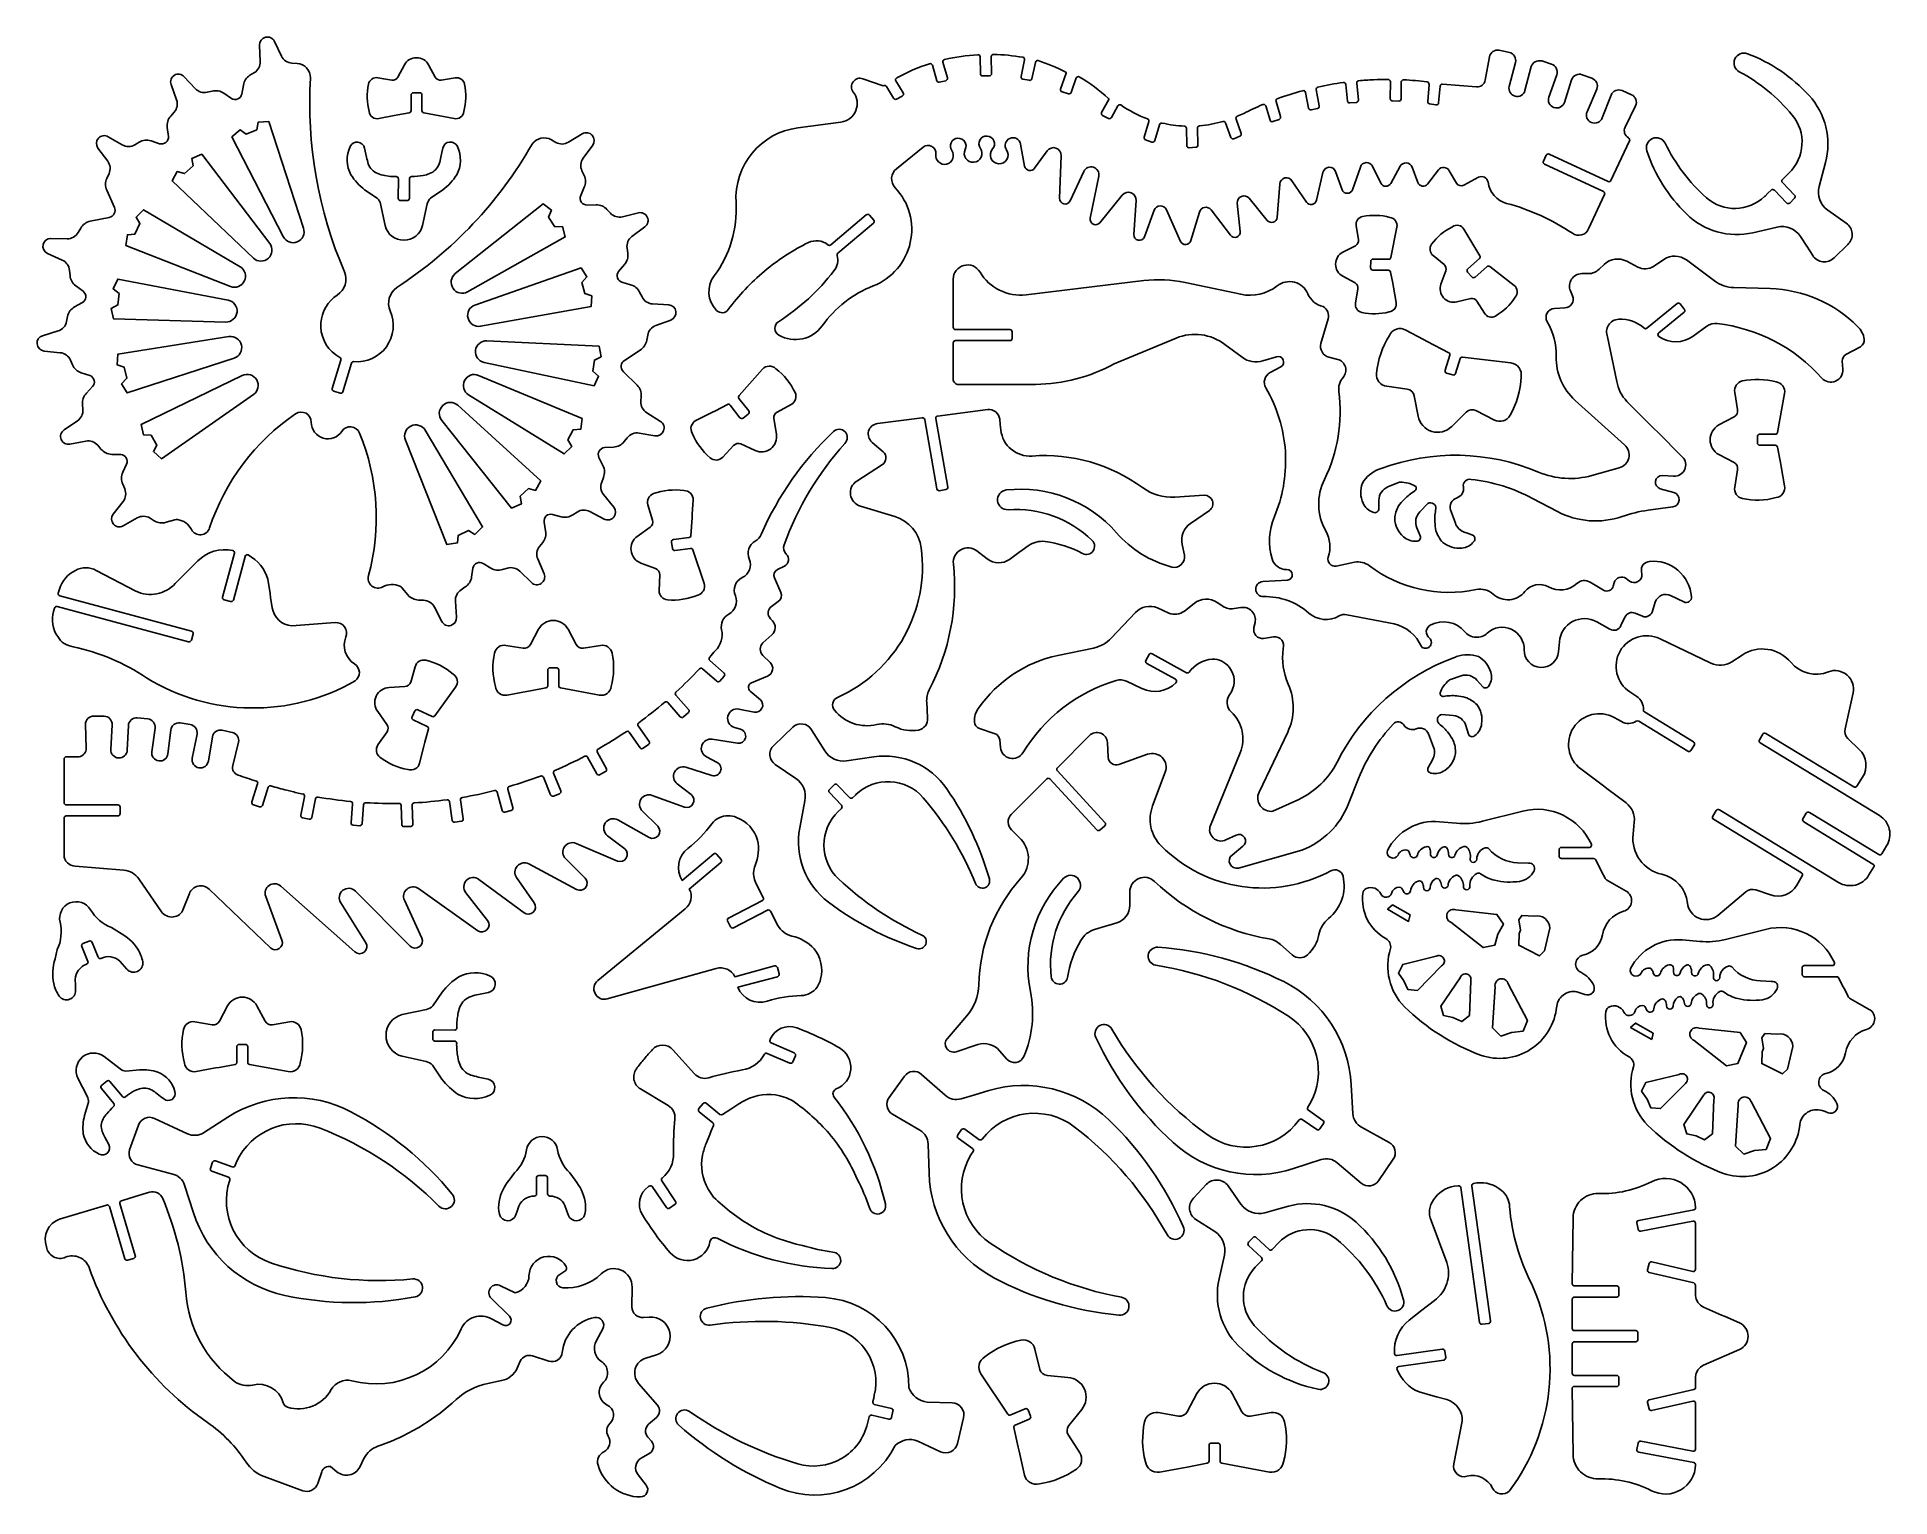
# Model space of a CAD drawing. Extents: x 0 to 1015, y 0 to 800.
import ezdxf

# ---------------------------------------------------------------- set-up
doc = ezdxf.new("R2010")
doc.units = 0
doc.layers.get('0').update_dxf_attribs({"color": 1, "linetype": 'CONTINUOUS'})
doc.layers.add('CYAN', color=1, linetype='CONTINUOUS')

msp = doc.modelspace()

# ---------------------------------------------------------------- linework, layer by layer
msp.add_lwpolyline([(209.4, 38.3), (211.3, 39.5)])
at = {"layer": 'CYAN'}
for points in [[(26.7, 578.4), (18, 576.7, -0.356327), (13.2, 579.3, -0.356327), (14.8, 584.5), (22.1, 589.5, 0.272591), (25.1, 595.7), (24.9, 598.5, -0.214563), (27, 604.6), (30.4, 608.2, 0.25681), (31.3, 611.6, 0.25681), (28.9, 614.3), (24.2, 615.8, -0.214577), (19.4, 620.2), (18.3, 622.7, 0.272675), (12.7, 626.8), (3.9, 627.7, -0.356412), (0, 631.6, -0.356412), (3, 636.1), (11.5, 638.7, 0.272527), (16.2, 643.9), (16.7, 646.6, -0.214545), (20.5, 651.9), (24.8, 654.3, 0.252872), (26.7, 657.3, 0.252872), (25.2, 660.5), (21.2, 663.4, -0.214549), (18.1, 669.1), (17.8, 671.9, 0.272741), (13.8, 677.5), (5.7, 681.2, -0.356322), (3.3, 686, -0.356322), (7.5, 689.4), (16.4, 689.2, 0.272642), (22.5, 692.6), (23.9, 695, -0.214517), (29.1, 698.8), (39.5, 700.9, 0.227571), (42.3, 703, 0.227571), (42.4, 706.4), (38.2, 715.8, -0.214661), (38.2, 722.3), (39.4, 724.9, 0.272778), (38.7, 731.7), (33.3, 738.9, -0.356185), (33.6, 744.3, -0.356185), (39, 745.1), (46.6, 740.7, 0.272404), (53.6, 740.7), (55.9, 742.1, -0.214689), (62.4, 742.8), (67.1, 741.3, 0.25608), (70.6, 742, 0.25608), (71.9, 745.3), (71.3, 750.2, -0.214595), (73.2, 756.4), (75.1, 758.5, 0.272569), (76.4, 765.3), (73.4, 773.7, -0.356312), (75.2, 778.8, -0.356312), (80.6, 778), (86.6, 771.5, 0.27253), (93.2, 769.5), (95.9, 770.1, -0.214593), (102.3, 768.9), (106.4, 766.1, 0.256006), (109.9, 765.8, 0.256006), (112.1, 768.5), (113, 773.4, -0.214437), (116.6, 778.8), (119, 780.2, 0.272493), (122.2, 786.3), (121.8, 795.2, -0.356549), (125.1, 799.6, -0.356549), (130, 797.3), (133.8, 789.3, 0.272546), (139.6, 785.4), (142.4, 785.2, -0.394886), (149.8, 777.4, 0.11911), (168.4, 671.1, -0.357949), (164.4, 658.4, 0.236646), (155.4, 643), (155.4, 640.9, 0.26502), (165.8, 624.2, -0.356627), (166.4, 622.8), (161.7, 607.2, 0.413788), (162.5, 605.7), (166, 604.6, 0.413793), (167.5, 605.4), (172.2, 621.1, -0.355761), (173.4, 621.9, 0.265025), (191.3, 630.1, 0.265025), (193.4, 649.7, -0.357639), (197, 662.5, 0.119117), (271.1, 741, -0.394974), (281.7, 743.4), (284.1, 742, 0.272562), (291, 742.1), (298.6, 746.7, -0.356535), (304, 745.9, -0.356535), (304.3, 740.5), (299.1, 733.3, 0.272392), (298.4, 726.4), (299.6, 723.9, -0.214662), (299.7, 717.4), (297.7, 712.9, 0.255989), (298, 709.3, 0.255989), (301.2, 707.7), (306.1, 707.8, -0.214598), (312.1, 705.3), (314, 703.2, 0.27258), (320.6, 701.3), (329.3, 703.4, -0.356729), (334.2, 701.1, -0.356729), (332.9, 695.8), (325.8, 690.5, 0.27247), (323.1, 684.1), (323.5, 681.3, -0.214603), (321.7, 675.1), (318.5, 671.3, 0.256002), (317.8, 667.8, 0.256002), (320.3, 665.4), (325, 664, -0.214638), (330, 659.9), (331.3, 657.4, 0.27259), (337, 653.5), (345.9, 653, -0.356686), (349.9, 649.4, -0.356686), (347.1, 644.7), (338.8, 641.7, 0.272551), (334.4, 636.4), (333.9, 633.6, -0.214615), (330.3, 628.2), (321.7, 622.6, 0.227117), (319.9, 619.7, 0.227117), (321.1, 616.4), (328.6, 609, -0.214664), (330.9, 602.9), (330.7, 600.1, 0.272517), (333.9, 593.9), (341.4, 589.2, -0.356775), (343.1, 584, -0.356775), (338.4, 581.3), (329.7, 582.8, 0.272548), (323.2, 580.2), (321.5, 578.1, -0.214633), (315.7, 575.1), (310.8, 574.8, 0.252808), (307.8, 572.9, 0.252808), (307.7, 569.4), (309.9, 565, -0.214645), (310.2, 558.5), (309.2, 555.9, 0.272538), (310.2, 549.1), (315.9, 542.2, -0.356508), (315.9, 536.8, -0.356508), (310.5, 535.7), (302.7, 539.8, 0.272475), (295.8, 539.5), (293.4, 538, -0.214663), (287, 536.9), (282.3, 538.2, 0.256725), (278.8, 537.4, 0.256725), (277.7, 534), (278.5, 529.2, -0.214608), (276.9, 522.8), (275.2, 520.7, 0.272251), (274.2, 513.8), (277.7, 505.6, -0.356497), (276.1, 500.4, -0.356497), (270.7, 500.9), (264.3, 507.1, 0.272587), (257.6, 508.8), (254.9, 508, -0.214652), (248.5, 508.8), (244.3, 511.4, 0.252706), (240.8, 511.6, 0.252706), (238.7, 508.8), (238, 503.9, -0.214599), (234.5, 498.5), (232.2, 496.9, 0.272519), (229.1, 490.7), (229.7, 481.9, -0.356529), (226.6, 477.4, -0.356529), (221.6, 479.6), (217.6, 487.5, 0.272605), (211.7, 491.2), (208.9, 491.3, -0.214477), (203.1, 494.1), (200, 497.9, 0.108614), (198.7, 498.9, 0.245189), (189.4, 498.5, -0.303267), (183.4, 499, -0.303267), (181.5, 504.7, 0.166235), (176.6, 582.8, 0.277793), (172, 586.2, 0.277793), (166.9, 583.7, -0.331778), (156.7, 580, -0.331778), (150.2, 588.7, 0.277912), (147.3, 593.6, 0.277912), (141.6, 593.3, 0.166231), (94.5, 530.8, -0.303068), (89.8, 527.1, -0.303068), (84.5, 530, 0.245369), (77, 535.4, 0.108596), (75.4, 535.3), (70.7, 533.9, -0.214643), (64.2, 534.7), (61.9, 536.2, 0.272567), (54.9, 536.3), (47.2, 531.9, -0.356386), (41.8, 532.9, -0.356386), (41.7, 538.3), (47.1, 545.3, 0.272515), (48, 552.2), (46.9, 554.8, -0.214581), (47, 561.3), (49, 565.7, 0.252858), (48.8, 569.2, 0.252858), (45.8, 571), (40.9, 571.1, -0.214549), (35, 574), (33.2, 576.1, 0.272662), (26.7, 578.4)], [(378.5, 650.4, -0.059757), (398.3, 671.4), (399.9, 672.8, -0.055325), (422.4, 687.1, -0.293103), (433.1, 685.9, 0.357174), (434.7, 685.9), (454.1, 702.3, -0.413276), (455.8, 702.2), (458.2, 699.4, -0.41835), (458, 697.7), (438.6, 681.3, 0.286664), (438.2, 680.1, -0.230036), (436.4, 671.6, -0.085667), (406, 643.8, 0.261831), (404.1, 640.1, 0.261831), (406.2, 636.4, 0.385042), (430, 641.6, -0.144953), (457.9, 663.4, 0.249492), (478.2, 687.1, 0.249492), (469.9, 717.2, -0.209706), (468, 722.6, -0.209706), (470.6, 727.6), (485.2, 739.4, -0.308033), (490, 739.8, -0.308033), (492.2, 735.5, 0.247536), (493.7, 731.3, 0.247536), (498.1, 730.1, 0.247536), (501.5, 733.1, 0.247536), (500.9, 737.6, -0.268802), (500.6, 741.8, -0.268802), (504.2, 744.3, -0.268802), (508, 742.4, -0.268802), (508.3, 738.1, 0.270063), (508.6, 733.2, 0.270063), (513, 731.1, 0.270063), (517, 733.9, 0.270063), (516.6, 738.7, -0.288113), (516.3, 743.3, -0.288113), (520.3, 745.5, -0.288113), (524, 742.9, -0.288113), (523.3, 738.4, 0.287747), (522.4, 733.3, 0.287747), (526.6, 730.3, 0.287747), (531.1, 732.7, 0.287747), (530.9, 737.9, -0.22608), (530.3, 741.5, -0.22608), (532.7, 744.2, -0.22608), (536.4, 744.1, -0.22608), (538.6, 741.1), (540.8, 729, 0.301145), (543.2, 726.6, 0.301145), (546.3, 727.8), (553.1, 737.3, -0.330951), (558, 738.9, -0.330951), (560.9, 734.7), (560, 711.4, 0.356574), (562.3, 708.3, 0.356574), (565.7, 710), (573.3, 726.1, -0.379342), (578.5, 728.4, -0.379342), (581.4, 723.5), (576.8, 700.5, 0.345731), (578.4, 697.2, 0.345731), (582.1, 698), (594.3, 713.1, -0.327083), (599.2, 714.4, -0.327083), (601.9, 710.1), (600.6, 691.6, 0.372634), (603, 688.4, 0.372634), (606.4, 690.3), (611.7, 704.8, -0.306254), (615, 707.2, -0.306254), (618.5, 705.1), (626.2, 687.8, 0.31289), (629.2, 686.1, 0.31289), (631.9, 688.2), (636.5, 703.8, -0.282774), (639.4, 706.4, -0.282774), (642.9, 705), (653.5, 691.1, 0.33547), (657, 690.1, 0.33547), (658.9, 693.2), (657.3, 708.7, -0.330151), (659.5, 712.4, -0.330151), (663.7, 711.4), (673.7, 699.3, 0.303767), (677, 698.3, 0.303767), (679.1, 700.9), (680.6, 719.2, -0.318597), (683.3, 722.5, -0.318597), (687.2, 721), (695.2, 709.3, 0.297439), (698.2, 708, 0.297439), (700.6, 710.3), (704.2, 725.6, -0.332558), (707.5, 728.4, -0.332558), (711.1, 726), (714.7, 716.1, 0.318033), (717.6, 714.1, 0.318033), (720.4, 716.1), (724.7, 728.5, -0.302272), (727.9, 730.9, -0.302272), (731.3, 728.9), (735.9, 719.6, 0.279132), (738.6, 718, 0.279132), (741.3, 719.5), (746.4, 728.9, -0.292689), (749.8, 730.8, -0.292689), (753, 728.5), (756.2, 720, 0.271313), (758.6, 718.1, 0.271313), (761.4, 719.2), (767.4, 726.9, -0.251459), (770.5, 728.3, -0.251459), (773.4, 726.5), (777.3, 719.7, 0.406883), (781.3, 718.6), (789.3, 722.9, -0.245454), (792.7, 722.9, -0.245454), (794.6, 720.2, 0.300998), (804.8, 708.6, -0.082395), (840.8, 692.2, 0.219417), (845.8, 691.3, 0.219417), (849.7, 694.6), (858.4, 713.4, 0.412891), (857.8, 715.1), (825.5, 730.1, -0.415545), (824.9, 731.7), (826.4, 735, -0.416786), (828.1, 735.5), (860.4, 720.5, 0.410969), (861.9, 721.1), (872.1, 742.9, 0.391669), (871.5, 744.5, -0.40566), (869.7, 750.3), (875.4, 762.1, 0.204117), (875.6, 765.5, 0.204117), (873.2, 768.1), (868, 770.4, 0.204676), (864.5, 770.4, 0.204676), (862, 767.9), (857.1, 755.4, -0.417969), (851.2, 752.9, -0.417969), (848.8, 758.8), (854.1, 771.2, 0.204609), (854.1, 774.7, 0.204609), (851.5, 777.1), (846.2, 779.1, 0.204612), (842.7, 778.9, 0.204612), (840.4, 776.3), (836.4, 763.9, -0.417224), (830.7, 761.1, -0.417224), (827.9, 766.8), (832.2, 779.1, 0.2037), (832, 782.6, 0.2037), (829.4, 784.9), (824, 786.6, 0.204994), (820.5, 786.2, 0.204994), (818.3, 783.5), (814.8, 770.4, -0.412911), (809.4, 767.3, -0.412911), (806.2, 772.7), (809.6, 785.8, 0.205459), (809.1, 789.2, 0.205459), (806.3, 791.3), (800.7, 792.5, 0.204309), (797.3, 791.8, 0.204309), (795.4, 788.9), (793.1, 776.1, -0.383034), (788.3, 772.4), (769.7, 773.9, 0.210069), (768.8, 773.6, 0.210069), (768.3, 772.8), (767.5, 763.7, -0.207409), (767.1, 762.8, -0.207409), (766.1, 762.5), (762.6, 763.1, -0.405249), (761.6, 764.4), (762.3, 773.8, 0.404101), (761.3, 775.1, 0.018478), (748.4, 776.3, 0.205414), (747.5, 775.9, 0.205414), (747.1, 775.1), (747, 765.8, -0.418604), (745.8, 764.6), (742.2, 764.7, -0.405461), (741, 765.9), (741.1, 775.3, 0.414214), (739.8, 776.5, 0.008396), (733.9, 776.4), (731.8, 776.3, 0.011456), (723.8, 775.8, 0.414204), (722.7, 774.5), (723.6, 765.2, -0.414214), (722.5, 763.9), (718.9, 763.6, -0.414214), (717.6, 764.6), (716.7, 773.8, 0.204134), (716.2, 774.6, 0.204134), (715.3, 774.8, 0.020073), (701.4, 772.3, 0.408475), (700.5, 770.9), (702.2, 762, -0.401154), (701.3, 760.6), (697.8, 759.8, -0.419092), (696.3, 760.8), (694.7, 769.4, 0.210361), (694.1, 770.2, 0.210361), (693.2, 770.3, 0.020849), (679.2, 765.9, 0.397483), (678.5, 764.4), (681, 756.1, -0.39458), (680.2, 754.6), (676.8, 753.4, -0.205813), (675.8, 753.4, -0.205813), (675.2, 754.1), (672.9, 762, 0.214856), (672.2, 762.7, 0.214856), (671.2, 762.7, 0.016368), (660.8, 757.9, -0.014742), (657.3, 756.3, 0.396482), (656.6, 754.8), (659.4, 746.9, -0.389627), (658.7, 745.4), (655.4, 744, -0.208553), (654.4, 744, -0.208553), (653.8, 744.7), (650.9, 752.7, 0.398402), (649.4, 753.5, -0.049152), (636.6, 751.1, 0.393896), (635.5, 749.9), (635.7, 740.5, -0.409824), (634.5, 739.3), (630.9, 739.1, -0.418616), (629.6, 740.3), (629.4, 749.8, 0.399505), (628.3, 750.9, -0.04618), (616.1, 752.6, 0.399288), (614.7, 751.7), (612.1, 743, -0.203638), (611.5, 742.3, -0.203638), (610.5, 742.2), (607.1, 743.4, -0.404969), (606.3, 744.9), (608.9, 753.5, 0.3984), (608.1, 754.9, -0.062269), (593.5, 762.5, 0.397216), (591.9, 762), (588.4, 755.6, -0.404443), (586.8, 755.1), (583.5, 756.7, -0.201784), (582.9, 757.5, -0.201784), (583, 758.4), (586.9, 765.5, 0.345577), (586.8, 766, 0.047572), (570.7, 778, 0.204467), (569.8, 778, 0.204467), (569.1, 777.3), (566.3, 769.4, -0.404495), (564.8, 768.6), (561.3, 769.7, -0.205082), (560.6, 770.3, -0.205082), (560.5, 771.2), (563.6, 780, 0.371328), (563.4, 780.5, 0.038879), (548.2, 786.8, 0.203484), (547.3, 786.6, 0.203484), (546.7, 785.8), (544.8, 776.9, -0.404788), (543.4, 776), (539.8, 776.7, -0.418489), (538.9, 778.1), (540.8, 787.2, 0.201586), (540.6, 788.1, 0.201586), (539.9, 788.6, 0.038237), (523.8, 790.2, 0.208192), (522.9, 789.8, 0.208192), (522.5, 789), (522.7, 779.6, -0.409916), (521.5, 778.4), (517.9, 778.4, -0.408379), (516.6, 779.6), (516.5, 788.9, 0.203457), (516.1, 789.7, 0.203457), (515.2, 790, 0.043372), (497, 787.4, 0.203014), (496.3, 786.8, 0.203014), (496.1, 785.9), (498.5, 777.3, -0.204334), (498.4, 776.4, -0.204334), (497.7, 775.8), (494.1, 775, -0.399505), (492.7, 775.8), (490.3, 784.3, 0.203634), (489.7, 785, 0.203634), (488.8, 785.1, 0.04631), (470.8, 777.4, 0.202696), (470.2, 776.6, 0.202696), (470.3, 775.7), (474.3, 769.1, -0.205584), (474.4, 768.1, -0.205584), (473.8, 767.4), (470.6, 765.7, -0.391013), (469, 766.2), (465.1, 772.6, 0.204681), (464.4, 773.1, 0.204681), (463.4, 773), (452.2, 776.9, 0.332732), (446.9, 775.2, 0.332732), (447, 769.6, -0.269143), (448.4, 759.4, -0.269143), (440.2, 753.1), (416.7, 750, 0.394599), (382.8, 708.9, -0.17827), (370.8, 668.9, 0.372053), (372.1, 650, 0.219756), (375.5, 648.7, 0.219756), (378.5, 650.4)], [(181.9, 758.9, -0.118566), (181.5, 773.9, -0.403005), (186.7, 777.4), (189.9, 776.8), (194.3, 776.1, 0.321908), (197.6, 777.7), (201.2, 784.5, -0.276958), (207.8, 788.4, -0.277062), (214.4, 784.5), (218, 777.7, 0.321908), (221.3, 776.1), (229, 777.4, -0.403005), (234.1, 773.9, -0.118566), (233.7, 758.9, -0.207846), (231.9, 755.8, -0.207846), (228.4, 755.1), (211.8, 758.2, -0.360831), (210.8, 759.4), (210.8, 768, 0.414214), (209.6, 769.2), (206, 769.2, 0.414214), (204.8, 768), (204.8, 759.4, -0.359449), (203.8, 758.2), (197.6, 757.1), (195.5, 756.7), (187.2, 755.1, -0.207846), (183.7, 755.8, -0.207846), (181.9, 758.9)], [(903.2, 702.8, 0.255896), (939.7, 692.5), (952.9, 695.6, -0.314963), (965.7, 690.4), (969.1, 685.2), (972.4, 680, 0.223822), (977.9, 676.6, 0.223822), (984.1, 678.7), (991.7, 686.1, 0.223795), (994, 692.1, 0.223795), (990.8, 697.7), (980.7, 704.8, -0.314805), (976, 717.8), (979.4, 730.9, 0.255901), (970.4, 767.7, 0.117658), (936.7, 790.6, 0.395391), (929.8, 787.7, 0.395391), (932.2, 780.7, -0.097458), (961.2, 757, -0.391936), (959.4, 725.2), (955.8, 721.7, 0.414214), (955.8, 720), (962.5, 713.1, -0.414207), (962.4, 711.4), (959.8, 708.8, -0.414214), (958.1, 708.9), (951.4, 715.8, 0.414208), (949.6, 715.9), (947.8, 714.1), (946.3, 712.6), (946, 712.4, -0.39202), (914.2, 711.7, -0.097473), (891.6, 741.5, 0.395441), (884.6, 744.1, 0.395441), (881.6, 737.3, 0.117645), (903.2, 702.8)], [(134.8, 690.4, 0.39125), (142.5, 687.5, 0.39125), (145.9, 695), (126.9, 753.4), (121, 753), (120.3, 748.9), (114.5, 746.5), (111.2, 748.9), (106.7, 745), (134.8, 690.4)], [(171.9, 724.2, 0.085176), (179.4, 716.1), (186.3, 711.5, -0.146643), (188.1, 708.3), (190.6, 696.4, 0.344875), (200.9, 688.4, 0.344891), (211.1, 696.5), (213.7, 708.4, -0.146427), (215.5, 711.5), (222.3, 716.1, 0.085162), (229.8, 724.2, 0.233052), (230.2, 739.7, 0.322273), (225.9, 742.2, 0.322273), (222.2, 738.9), (221.7, 736.5), (221.2, 734, -0.031864), (220.2, 730.3, -0.227937), (214.9, 724.9, -0.06634), (211.4, 723.9, -0.051602), (205.1, 723.3, 0.204113), (204.3, 722.9, 0.204113), (203.9, 722), (203.9, 711.3, -0.414214), (202.6, 710.1), (199, 710.1, -0.414214), (197.8, 711.3), (197.9, 722, 0.204763), (197.5, 722.9, 0.204763), (196.6, 723.3, -0.033894), (192.5, 723.5), (190.4, 723.8, -0.066407), (186.7, 724.9, -0.22805), (181.4, 730.3, -0.031887), (180.5, 734), (179.4, 738.8, 0.322659), (175.7, 742.1, 0.322659), (171.4, 739.7, 0.233051), (171.9, 724.2)], [(118.5, 678.6, 0.391152), (126.7, 678.5, 0.391152), (127.4, 686.7), (90.2, 735.5), (84.8, 733.2), (85.4, 729.1), (80.8, 724.9), (76.8, 726), (73.9, 720.9), (118.5, 678.6)], [(105.9, 663.1, 0.391316), (113.5, 666, 0.391316), (111.2, 673.9), (58.3, 705.1), (54.2, 701), (56.3, 697.5), (53.6, 691.8), (49.5, 691.4), (48.7, 685.6), (105.9, 663.1)], [(229, 670.1, 0.391149), (227.8, 662, 0.391149), (235.7, 660.1), (289.3, 690.2), (287.7, 695.9), (283.6, 695.8), (280.1, 701), (281.7, 704.8), (277.1, 708.3), (229, 670.1)], [(723.3, 661.7, 0.32234), (721.8, 665), (715, 668.7, -0.277061), (711.1, 675.3, -0.276854), (715.1, 681.9), (722, 685.4, 0.322134), (723.6, 688.7), (722.4, 696.4, -0.402939), (725.9, 701.4, -0.118554), (740.9, 700.9, -0.207879), (743.9, 699.1, -0.207879), (744.7, 695.6), (741.4, 679, -0.360608), (740.2, 678), (731.6, 678.1, 0.414222), (730.4, 676.9), (730.3, 673.3, 0.414214), (731.5, 672.1), (740.1, 672, -0.35939), (741.2, 671), (742.4, 664.8), (742.8, 662.7), (744.3, 654.3, -0.208024), (743.5, 650.9, -0.208024), (740.4, 649.1, -0.118543), (725.4, 648.9, -0.403239), (722, 654), (723.3, 661.7)], [(771.5, 671.6), (768.8, 664.4, 0.277072), (770.3, 656.9, 0.276936), (777.6, 654.6), (785.1, 656.4, -0.32218), (788.5, 655), (792.6, 648.4, 0.402658), (798.6, 646.9, 0.118573), (809.5, 657.2, 0.207977), (810.6, 660.5, 0.207977), (808.9, 663.7), (795.5, 674, 0.359328), (793.9, 673.9), (787.5, 668.2, -0.41422), (785.8, 668.3), (783.4, 671, -0.415186), (783.5, 672.7), (789.9, 678.4, 0.359567), (790.2, 679.9), (786.9, 685.3), (785.8, 687.2), (781.4, 694.5, 0.208149), (778.6, 696.5, 0.208149), (775.1, 695.8, 0.118527), (763.7, 686.2, 0.402946), (764.5, 680), (770.5, 675.2, -0.322079), (771.5, 671.6)], [(239.8, 652.9, 0.391206), (236, 645.7, 0.391206), (242.9, 641.3), (303.4, 652.1), (303.8, 657.9), (299.9, 659.2), (298.3, 665.3), (301.1, 668.3), (297.9, 673.2), (239.8, 652.9)], [(734.8, 546, -0.302868), (739.8, 553.3), (745.6, 555.7, -0.085382), (746.6, 555.8, -0.15391), (754.7, 553.7, -0.263174), (755.3, 552.3, -0.263174), (754.5, 551.1, 0.076161), (748.8, 546.5, 0.049877), (745.6, 542.9, 0.102195), (743.5, 535.9, 0.199986), (748.3, 526, 0.211773), (755.3, 523.6, 0.263828), (757.2, 524.4, 0.263828), (757.4, 526.5), (755.6, 530.9, -0.302831), (757.3, 539.7), (761.6, 544.2, -0.273672), (764.7, 544.1, -0.273672), (766.1, 541.4, 0.076157), (765.5, 534.1, 0.049863), (766.1, 529.3, 0.102185), (769.8, 522.9, 0.200024), (780.3, 519.8, 0.211686), (786.8, 523.3, 0.26363), (787.4, 525.3, 0.26363), (786.1, 526.9), (783.9, 527.7), (781.6, 528.5, -0.225995), (776.7, 533.4), (774.1, 540.7, -0.204615), (774.4, 544.7, -0.204615), (777.4, 547.2, 0.374945), (781.1, 553.3, -0.23859), (782.1, 556.4, -0.23859), (785.3, 557.4, -0.094553), (819, 547), (832.6, 539.8, 0.207389), (868.1, 537.1, -0.049246), (882.3, 540.5), (895.8, 542.3, 0.355038), (899.3, 546, 0.355038), (896.3, 550.2), (888.9, 552.3, -0.381543), (886.3, 556.4, -0.381543), (890.1, 559.5), (896.2, 559.1, 0.310361), (902.3, 562.8, 0.310361), (901, 569.8), (887.4, 583.4), (885.8, 585), (870.7, 600.1, -0.155164), (865.1, 611.1), (860.1, 635.5, -0.252046), (860.6, 641.9, -0.252046), (866.2, 645.1, -0.210629), (880.1, 640.2, 0.362229), (881.6, 640.2), (898.2, 653.7, -0.413087), (899.8, 653.5), (902.1, 650.7, -0.415356), (902, 649), (888.1, 637.7, 0.235165), (887.6, 636.7, 0.235165), (888.1, 635.7, 0.318388), (907, 635.9), (914.5, 641.4, -0.188334), (920, 642.8, -0.184281), (977.4, 612.9, 0.322875), (984.9, 611.2, 0.322875), (988.9, 617.8), (988.6, 622.1, -0.29741), (990.6, 625.8), (998.5, 630.1, 0.307321), (1000.6, 634.2, 0.166634), (997, 641.1, 0.191725), (949.1, 661.9), (929.2, 662.5, -0.152795), (918.7, 666.1), (903.2, 677.6, 0.31532), (890.9, 677.9), (885.2, 674.1, -0.274696), (876.6, 673.7), (870.6, 676.9, 0.323877), (858.2, 675.1), (855.4, 672.5, -0.193469), (849.6, 670.1), (845.9, 670.1, 0.251345), (840.3, 667, 0.251345), (839.7, 660.6), (840.8, 657.9, -0.246421), (840.5, 653.5, -0.246421), (836.6, 651.3), (831, 651, 0.262981), (827, 648.6, 0.262981), (827, 643.8, -0.138627), (831.9, 624.7, 0.219786), (842.3, 600.7), (869.4, 576.3, -0.274158), (871.7, 569.1, -0.274158), (866.4, 563.7), (851.5, 559.5, -0.16841), (822.3, 561.4, 0.189689), (736, 563.4, 0.011894), (734.9, 563, 0.168854), (725.8, 555.3, 0.199995), (726.2, 544.4, 0.211584), (731.6, 539.4, 0.263957), (733.7, 539.4, 0.263957), (734.8, 541.2), (734.8, 546)], [(103.3, 643.6, 0.391232), (109.5, 649, 0.391232), (104.6, 655.6), (44.2, 667.1), (41.7, 661.7), (44.9, 659.2), (44.3, 653), (40.6, 651.1), (41.8, 645.4), (103.3, 643.6)], [(733.5, 615.5, -0.118567), (740.6, 636.2, -0.20796), (744.4, 639.7, -0.20796), (749.6, 639.2), (759.3, 634.1), (761.3, 633), (773.1, 626.8, -0.360683), (773.6, 625.4), (771.1, 617.2, 0.415605), (771.9, 615.6), (775.3, 614.6, 0.416057), (776.8, 615.4), (779.4, 623.6, -0.359788), (780.7, 624.4), (807.1, 621.2, -0.207874), (811.6, 618.6, -0.207874), (812.7, 613.6, -0.118558), (806.7, 592.5, -0.403031), (798.1, 589.9), (788, 595.1, 0.322359), (782.7, 594.2), (774.7, 586.4, -0.277154), (763.8, 583.7, -0.276988), (756.3, 592.1), (754.2, 603.2, 0.322151), (750.4, 606.8), (739.1, 608.4, -0.403263), (733.5, 615.5)], [(107.9, 623.8, 0.391182), (111.9, 631, 0.391182), (105.1, 635.6), (44.3, 626), (43.8, 620.2), (47.7, 618.9), (49.2, 612.8), (46.3, 609.8), (49.4, 604.8), (107.9, 623.8)], [(308.9, 624.5), (307.8, 630.3), (246.4, 633.3, 0.391177), (240.1, 628.1, 0.391177), (244.8, 621.4), (305, 608.7), (307.5, 613.9), (304.4, 616.6), (305.2, 622.8), (308.9, 624.5)], [(369.5, 594), (371.5, 595), (378.1, 598.4, -0.35937), (379.6, 598.1), (384.9, 591.2, 0.414483), (386.6, 591), (389.5, 593.2, 0.413057), (389.7, 594.9), (384.4, 601.7, -0.360081), (384.5, 603.3), (397.3, 617.8, -0.207997), (400.9, 619.4, -0.207997), (404.6, 618, -0.118553), (415.1, 605, -0.402625), (413, 598.4), (405.3, 594.3, 0.322611), (403.5, 590.7), (404.9, 582.2, -0.276916), (401.8, 574.2, -0.277065), (393.3, 573.2), (385.4, 576.8, 0.322172), (381.4, 575.9), (375.5, 569.6, -0.403118), (368.6, 569.2, -0.118568), (358.8, 582.7, -0.207921), (358.3, 586.6, -0.207921), (360.8, 589.7), (369.5, 594)], [(118.5, 603.9, 0.391147), (120.3, 611.9, 0.391147), (112.4, 614.3), (57.1, 587.5), (58.3, 581.8), (62.4, 581.6), (65.6, 576.2), (63.7, 572.6), (68.1, 568.7), (118.5, 603.9)], [(241.8, 614.4, 0.390997), (234.1, 611.6, 0.390997), (236.3, 603.7), (288.6, 571.4), (292.8, 575.4), (290.7, 579), (293.6, 584.6), (297.7, 584.9), (298.5, 590.7), (241.8, 614.4)], [(931.3, 562.6), (929.7, 553.2, 0.402975), (933.9, 546.9, 0.118563), (952.3, 547.4, 0.207969), (956.1, 549.6, 0.207969), (957, 553.8), (955.1, 564.5), (954.7, 566.6), (953.1, 575.1, 0.359452), (951.9, 576.1), (943.3, 576.1, -0.414214), (942.1, 577.3), (942.1, 580.9, -0.414222), (943.3, 582.1), (951.9, 582.1, 0.359446), (953.1, 583.1), (957, 604.4, 0.207986), (956.1, 608.6, 0.207986), (952.3, 610.8, 0.118545), (933.9, 611.3, 0.403041), (929.7, 605), (931.3, 595.6, -0.322122), (929.3, 591.6), (921, 587.2, 0.276911), (916.2, 579.1, 0.277005), (921, 571), (929.3, 566.6, -0.322122), (931.3, 562.6)], [(230.4, 598, 0.390962), (222.2, 597.9, 0.390962), (221.6, 589.7), (259.9, 541.7), (265.3, 544.1), (264.5, 548.2), (269.1, 552.4), (273, 551.4), (275.8, 556.6), (230.4, 598)], [(436.7, 430.9, -0.233385), (435.8, 434.9, -0.233385), (438.4, 438, 0.331423), (484.2, 519.9, 0.295033), (469.7, 537.1), (450.9, 542.8, -0.292582), (445.5, 549, -0.292582), (448.9, 556.5), (462.9, 565.5, 0.237701), (464.9, 568.9, 0.237701), (463.4, 572.5), (457.3, 577.7, -0.297761), (455.4, 583.9, -0.297761), (460.3, 588), (484.8, 591.1, -0.40101), (486.2, 590.1), (492.8, 552.2, 0.414222), (494.1, 551.2), (497.7, 551.8, 0.414214), (498.7, 553.2), (492.2, 590.7, -0.204806), (492.4, 591.7, -0.204806), (493.2, 592.1), (520.6, 595.6, -0.419449), (527.2, 590.4), (527.5, 587.4), (527.8, 584.5, 0.404707), (544.9, 570.2, -0.178637), (605.4, 552.9, 0.174423), (623, 547.7), (639.2, 548.7, -0.336379), (643.7, 545.6, -0.336379), (642, 540.4), (631.7, 533.3, 0.301286), (627.1, 521.8), (628.3, 515.9, -0.259226), (626.6, 510.7, -0.259226), (621.4, 509.4, -0.150583), (591.1, 528.2, 0.246916), (530.8, 551.6, 0.407665), (526, 545.7, 0.407665), (531.8, 540.8, -0.211527), (577.8, 524, -0.373786), (578.3, 518.2, -0.373786), (572.6, 516.8, 0.089781), (552, 523.4, 0.190204), (542.8, 521), (539.4, 518.6), (537.7, 517.3), (532.5, 513.6, -0.332065), (520.4, 513.8), (514.7, 518.2, 0.300597), (505.9, 518.9, 0.300597), (501.8, 511.1, -0.148414), (488.6, 442.1, 0.13913), (487.2, 435.3), (487.7, 426.7, -0.378936), (482.7, 420.1, -0.165033), (470, 421.9, 0.176043), (459.8, 423.1, -0.287648), (436.7, 430.9)], [(212.6, 584.3, 0.39087), (204.7, 586.6, 0.39087), (201.7, 578.9), (224.4, 521.8), (230.2, 522.6), (230.7, 526.7), (236.3, 529.4), (239.8, 527.3), (244, 531.4), (212.6, 584.3)], [(338.7, 508.6), (330.7, 511.6, -0.277084), (325.3, 518.4, -0.276887), (328.7, 526.2), (335.7, 531.2, 0.322046), (337, 535.1), (334.5, 543.4, -0.402989), (337.6, 549.6, -0.118518), (354.2, 551.3, -0.20811), (357.9, 549.8, -0.20811), (359.3, 546.1), (358.8, 538.5), (358.7, 536.4), (358.1, 526.7, -0.360785), (357.1, 525.6), (348.5, 524.5, 0.414223), (347.5, 523.1), (348, 519.5, 0.414414), (349.3, 518.5), (357.9, 519.6, -0.359705), (359.2, 518.8), (365.3, 500.4, -0.208141), (364.9, 496.4, -0.208141), (361.8, 494, -0.118541), (345.3, 491.4, -0.402826), (340.7, 496.5), (341, 505.2, 0.322738), (338.7, 508.6)], [(19.7, 465.7, -0.097703), (60, 448.7, 0.274515), (174.2, 447, 0.243614), (176.5, 451.8, 0.243614), (173.8, 456.4, -0.359486), (169.1, 471.1, 0.258344), (168.4, 476.6, 0.258344), (163.3, 479), (139.5, 477.2, -0.350992), (128.8, 487.1), (127.9, 492.7), (127.6, 494.9), (126.3, 502.7, 0.211539), (115.6, 516, 0.226854), (114.6, 516, 0.226854), (113.9, 515.2), (107.5, 491.3, -0.412811), (106, 490.5), (102.5, 491.4, -0.415635), (101.6, 492.9), (108.1, 517, 0.206964), (108, 517.9, 0.206964), (107.2, 518.5, 0.251596), (88, 512.7), (75.7, 500.4, -0.32762), (54.1, 496.2), (32.4, 507.5, 0.263621), (21, 507.5, 0.208345), (12.2, 497.2), (11.6, 495, 0.41459), (12.5, 493.6), (84.6, 474.3, -0.4128), (85.4, 472.8), (84.5, 469.3, -0.414222), (83, 468.5), (11, 487.7, 0.41563), (9.5, 486.9), (9, 485.1, 0.21718), (11.3, 471.3, 0.228339), (19.7, 465.7)], [(527.2, 414.8), (527.6, 410.5, 0.322858), (532.7, 404.7, 0.322858), (539.9, 407.7, -0.184302), (591, 447.3, -0.188263), (596.7, 446.8), (605.1, 442.8, 0.318406), (623.7, 446, 0.235938), (624, 447, 0.235938), (623.4, 447.9), (607.7, 456.6, -0.414214), (607.2, 458.2), (609, 461.4, -0.414209), (610.6, 461.9), (629.4, 451.5, 0.362344), (630.9, 451.8, -0.210676), (643.6, 459, -0.228258), (653, 454.4), (654.2, 452.5, -0.277767), (653.4, 440, 0.400269), (654, 430, -0.310918), (658.9, 407.6), (642.6, 367.9, 0.310287), (644.1, 361, 0.310287), (651.1, 359.9), (656.6, 362.6, -0.381253), (661.3, 361.2, -0.381253), (660.4, 356.4), (654.4, 351.6, 0.355087), (653.3, 346.6, 0.355087), (658, 344.5), (692.7, 354.3, 0.207423), (718, 379.3), (723.7, 393.6, -0.094548), (742.7, 423.4, -0.2384), (745.7, 424.6, -0.2384), (748.5, 422.9, 0.375113), (755.3, 420.8, -0.20462), (759.2, 420.8, -0.20462), (762, 418), (764.8, 410.7, -0.226118), (764.2, 403.8), (763.1, 401.7), (761.8, 399.6, 0.263832), (761.9, 397.5, 0.263832), (763.7, 396.5, 0.21161), (770.9, 398, 0.200024), (776.8, 407.2, 0.102116), (775.5, 414.4, 0.049864), (772.9, 418.4, 0.076196), (767.7, 423.6, -0.273678), (767, 426.6, -0.273678), (769.3, 428.7), (775.5, 428.1, -0.302987), (782.5, 422.5), (783.9, 417.9, 0.263683), (785.4, 416.5, 0.263683), (787.4, 417.1, 0.211718), (791.1, 423.5, 0.199979), (788.5, 434.1, 0.102157), (782.2, 438, 0.049872), (777.5, 438.8, 0.076189), (770.2, 438.5, -0.263443), (768.8, 439, -0.263443), (768.4, 440.4, -0.153816), (773.2, 447.3, -0.085338), (774, 447.8), (779.9, 449.8, -0.30304), (788.5, 447.4), (791.7, 443.8, 0.26378), (793.6, 443.2, 0.26378), (795.2, 444.5, 0.211641), (796.1, 451.8, 0.19997), (789.3, 460.4, 0.168776), (777.4, 460.3, 0.011961), (776.3, 459.9, 0.189682), (711.9, 402.5, -0.168432), (690.9, 382.1), (676.8, 375.6, -0.274229), (669.9, 378.6, -0.274229), (669.2, 386.1), (684.9, 419, 0.219761), (685.2, 445.2, -0.138603), (682.4, 464.7, 0.263037), (681.6, 469.4, 0.263037), (677.2, 471.1), (671.7, 470.3, -0.246599), (667.5, 471.8, -0.246599), (666.4, 476.2), (667, 479, 0.251482), (665.3, 485.2, 0.251482), (659.2, 487.2), (655.5, 486.6, -0.193451), (649.4, 487.9), (646.2, 490, 0.323987), (633.7, 489.5), (628.3, 485.3, -0.274509), (619.8, 484.2), (613.5, 487, 0.315346), (601.5, 484.5), (588.3, 470.5, -0.152776), (578.5, 465), (559, 460.9, 0.191714), (515.6, 432.1, 0.166671), (513.3, 424.6, 0.307666), (516.1, 420.9), (524.6, 418.1, -0.297106), (527.2, 414.8)], [(270.3, 441.6), (278.7, 443.2, 0.360571), (279.7, 444.3), (279.7, 452.9, -0.414214), (280.9, 454.2), (284.5, 454.2, -0.414214), (285.7, 452.9), (285.7, 444.3, 0.360568), (286.7, 443.2), (308, 439.2, 0.207969), (312.2, 440.2, 0.207969), (314.4, 443.9, 0.118583), (314.9, 462.3, 0.403029), (308.6, 466.5), (299.2, 465, -0.322121), (295.2, 466.9), (290.8, 475.3, 0.276911), (282.7, 480.1, 0.277089), (274.6, 475.3), (270.2, 466.9, -0.322121), (266.2, 465), (256.8, 466.5, 0.403282), (250.5, 462.3, 0.118583), (251, 443.9, 0.207969), (253.2, 440.2, 0.207969), (257.4, 439.2), (268.1, 441.2), (270.3, 441.6)], [(903.8, 325.3, 0.323435), (889.8, 341.1, -0.382079), (874, 363), (874.7, 369.7, 0.263617), (870.2, 380.2), (859.6, 388.1), (857.8, 389.5), (845.4, 398.8, -0.394636), (841.4, 421.4, -0.394636), (863.7, 426.9), (867.6, 424.7, 0.27195), (875.8, 424.9, -0.282329), (877.1, 424.9), (904, 408.5, 0.414214), (905.7, 408.9), (907.6, 412, 0.412962), (907.2, 413.6), (880.2, 430, -0.282038), (879.7, 431.1, 0.27199), (876, 438.5), (872.3, 441, -0.394544), (866.9, 463.3, -0.394544), (888.8, 470.1), (916.7, 456.7, 0.263653), (928.1, 457.5), (933.7, 461.2, -0.382072), (960.4, 457.2, 0.323466), (981, 452, -0.277634), (991.2, 450.2, -0.277634), (994.5, 440.4), (990.1, 420.8, 0.262208), (991.7, 415.5), (997.9, 409.5, -0.356955), (999.7, 394.3), (996.5, 389.3, -0.408943), (994.9, 388.9), (946.7, 418.2, 0.414206), (945, 417.8), (943.2, 414.7, 0.414221), (943.6, 413.1), (1008.9, 373.3, -0.41434), (1012.9, 356.7), (1010.3, 352.3, -0.414206), (1008.6, 351.9), (970.6, 375, 0.414214), (968.9, 374.6), (967, 371.5, 0.412962), (967.5, 369.9), (1005.4, 346.7, -0.414202), (1005.9, 345.1), (1003.2, 340.7, -0.41429), (986.6, 336.6), (921.3, 376.4, 0.414214), (919.6, 376), (917.7, 372.9, 0.414202), (918.1, 371.2), (966.3, 341.9, -0.407705), (966.7, 340.3), (963.7, 335.1, -0.356976), (949.3, 329.8), (941.2, 332.5, 0.262485), (935.7, 331.5), (920.4, 318.6, -0.277667), (910.1, 317, -0.277667), (903.8, 325.3)], [(191.7, 419.2), (186.7, 412, 0.402994), (187.8, 405.2, 0.118543), (203.1, 398.5, 0.208193), (207.1, 398.8, 0.208193), (209.5, 401.9), (211.9, 411.3), (212.4, 413.4), (214.3, 420.7, 0.361626), (213.7, 422.1), (205.9, 425.7, -0.412894), (205.4, 427.4), (206.9, 430.6, -0.416168), (208.5, 431.2), (216.3, 427.5, 0.359904), (217.8, 427.9), (229.2, 443.6, 0.208016), (230.1, 447.4, 0.208016), (227.9, 450.7, 0.118555), (212.9, 458.3, 0.402758), (207, 454.8), (204.6, 446.4, -0.32198), (201.4, 443.9), (192.8, 443.4, 0.277012), (185.7, 438.7, 0.277264), (186.6, 430.2), (191.6, 423.2, -0.321808), (191.7, 419.2)], [(433.4, 325.8, 0.081158), (481.7, 300.5, 0.398627), (486.7, 302.8, 0.398627), (484.6, 307.8, -0.081887), (438.9, 338.6, -0.205574), (430.9, 357, -0.205574), (438.8, 375.5), (440.5, 377.2, 0.412152), (440.5, 378.9), (433.9, 385.9, -0.415229), (433.9, 387.6), (436.5, 390.1, -0.413203), (438.2, 390.1), (444.9, 383.1, 0.41527), (446.6, 383), (448.2, 384.5), (448.4, 384.7, -0.205583), (467.2, 391.8, -0.205583), (485.3, 383, -0.081889), (514, 336, 0.398524), (519, 333.7, 0.398524), (521.5, 338.6, 0.081149), (498.2, 387.9, 0.286037), (458.2, 405.4), (443.3, 403.2, -0.297756), (431.4, 408.7), (424.2, 420.3, 0.225624), (419.3, 423.4, 0.225624), (413.8, 421.6), (403.4, 411.6, 0.225485), (401.3, 406.2, 0.225485), (404.2, 401.3), (415.6, 393.5, -0.297896), (420.5, 381.4), (417.7, 366.6, 0.286022), (433.4, 325.8)], [(515.2, 247.8, -0.301146), (527.1, 244.4), (531.1, 239.9, 0.259342), (536.2, 238, 0.259342), (540.4, 241.3, 0.150581), (544, 276.8, -0.246925), (562.2, 338.9, -0.407518), (569.7, 339.1, -0.407518), (570.1, 331.6, 0.211523), (555.4, 284.9, 0.373756), (559.7, 280.9, 0.373756), (564.3, 284.6, -0.089774), (571.6, 304.9, -0.190263), (579.1, 310.8), (585.2, 312.6), (587.2, 313.2), (591.3, 314.5, 0.331861), (598.4, 324.1), (598.4, 331.4, -0.300537), (603.3, 338.8, -0.300537), (611.9, 337.2, 0.148427), (674.7, 305.7, -0.139141), (680.9, 302.7), (687.4, 296.9, 0.379138), (695.7, 296.9, 0.165039), (702, 308.1, -0.176022), (707.3, 316.9, 0.287711), (715.2, 340, 0.233415), (712.6, 343.2, 0.233415), (708.6, 343, -0.33142), (615.6, 356.6, -0.295074), (610.9, 378.6), (617.8, 397, 0.292565), (616.2, 405, 0.292565), (608.2, 406.8), (592.5, 401.2, -0.237663), (588.6, 401.7, -0.237663), (586.6, 405.1), (586.2, 413.2, 0.297794), (582.5, 418.4, 0.297794), (576.2, 417), (558.8, 399.4, 0.400791), (558.8, 397.7), (584.8, 369.5, -0.415296), (584.8, 367.7), (582.1, 365.3, -0.414214), (580.4, 365.4), (554.7, 393.4, 0.204879), (553.8, 393.7, 0.204879), (552.9, 393.4), (533.5, 373.8, 0.419148), (533.6, 365.4), (537.9, 361.3, -0.404706), (538.8, 339, 0.178643), (515.7, 280.6, -0.174354), (509.1, 263.5), (498.5, 251.2, 0.336502), (498.1, 245.8, 0.336502), (503.3, 243.9), (515.2, 247.8)], [(741.2, 300.4, 0.326895), (738.6, 305.9, -0.313314), (726.1, 330.7, -0.255554), (727.9, 333.3, -0.411596), (735.9, 330.3, 0.302893), (739, 328.5, 0.302893), (741.8, 330.6, -0.376691), (746.2, 334, -0.211741), (747.3, 333.4, -0.076254), (748.3, 331.6, 0.343275), (750.5, 330.4, 0.343275), (752.2, 332.1, -0.268082), (756.3, 337.4, -0.395492), (758.6, 336.5, -0.108598), (759.3, 333.8, 0.401516), (761.1, 332, 0.401516), (762.9, 333.7, -0.210199), (765.4, 338.5, -0.210518), (766.7, 338.8, -0.210518), (768, 338.1, -0.121935), (769.1, 335.1, 0.38216), (770.9, 333.5, 0.38216), (772.7, 335.1, -0.272984), (776.7, 340.5, -0.2679), (778.5, 340.2, -0.250617), (781.1, 334.5, 0.211157), (781.6, 333.2, 0.211157), (783, 332.6, 0.211157), (784.3, 333.3, 0.211157), (784.7, 334.6, -0.325758), (788.5, 341.5, -0.29494), (790.5, 341.4, 0.099738), (798.3, 337.8, 0.095602), (811.8, 337.2, 0.246955), (819.8, 343, 0.273415), (819.5, 346, 0.273415), (816.8, 347.2), (810.8, 347.4, -0.209852), (795, 355, 0.296298), (793.1, 355.6, 0.325669), (788.4, 349.4, -0.211227), (787.8, 348, -0.211227), (786.4, 347.6, -0.211227), (785.1, 348.3, -0.211227), (784.8, 349.8, 0.250618), (783.1, 355.8, 0.266185), (781.3, 356.3, 0.273131), (776.5, 351.5, -0.382189), (774.5, 350.2, -0.382189), (773, 352.1, 0.12179), (772.3, 355.2, 0.209006), (771.2, 356.1, 0.209006), (769.8, 356, 0.209999), (766.7, 351.6, -0.38329), (764.6, 350.3, -0.38329), (763.1, 352.2, 0.108891), (762.8, 355.1, 0.394814), (760.7, 356.2, 0.268105), (755.9, 351.6, -0.343239), (753.9, 350.1, -0.343239), (751.9, 351.7, 0.076194), (751.2, 353.6, 0.212039), (750.2, 354.3, 0.376416), (745.3, 351.6, -0.390009), (741.3, 350.2, -0.390009), (739.5, 354.2, -0.30587), (768, 369.9), (777.4, 369, 0.08449), (791.5, 370.1), (813.6, 375.7, -0.362437), (851.2, 357.5, -0.255442), (851.1, 356.4, -0.255442), (850.1, 355.8), (834.7, 355.8, 0.414214), (833.5, 354.6), (833.5, 351, 0.414214), (834.7, 349.8), (852.4, 349.8, -0.282867), (853.5, 349.1), (856, 344.2), (856.9, 342.3), (858.5, 339.3, 0.147321), (860, 337.7), (870.2, 331.9, -0.301955), (873.2, 325.9, -0.301955), (868.8, 320.8, 0.290578), (857.3, 308, -0.307511), (846.5, 296.7, 0.320153), (842.6, 292.5, 0.320153), (845.4, 287.4, -0.17235), (852.5, 280.2, -0.312469), (851.8, 276.1, -0.312469), (847.7, 275.3), (844.3, 276.4, 0.221487), (836.5, 275.5, 0.221487), (832.2, 268.8, -0.230749), (817.9, 245.2, -0.230749), (790.5, 242, -0.105703), (748.9, 268.5, -0.282195), (741.2, 300.4)], [(305.6, 275.7, 0.355741), (312.3, 272.8), (371.9, 289.5, -0.3549), (382.2, 285), (403.9, 290.9, -0.415628), (405.4, 290), (406.4, 286.5, -0.415634), (405.5, 285), (383.8, 279.2, 0.395823), (399.9, 271.6, -0.070204), (418.5, 274.6, 0.128215), (423.5, 276.1, 0.230423), (429.1, 283.8, 0.238259), (425.5, 300.3, 0.15879), (413.4, 307.2, -0.219227), (405.7, 313.1), (401.6, 320.9, 0.414218), (400, 321.4), (381.4, 311.7, -0.415506), (379.8, 312.3), (378.1, 315.5, -0.413543), (378.6, 317.1), (397.2, 326.8, 0.414886), (397.7, 328.4), (393.7, 336.2), (392.9, 338.2, -0.170599), (393.2, 345.9, 0.15879), (394.5, 359.8, 0.238255), (383.1, 372.2, 0.230474), (373.6, 372, 0.128173), (369.5, 368.8, -0.070204), (356.4, 355.2, 0.395975), (353.3, 337.7), (370.6, 352.2, -0.414214), (372.3, 352), (374.6, 349.2, -0.414042), (374.5, 347.5), (357.2, 333, -0.354737), (355, 322.1), (307.1, 282.9, 0.35618), (305.6, 275.7)], [(774.2, 314.8), (792, 300.9), (798.3, 302.2), (800, 308.3), (803, 313.8), (799.5, 319.1), (777, 321.6, 0.414121), (772.3, 319.6, 0.414121), (774.2, 314.8)], [(811.7, 308.6), (811.4, 302.2), (822.7, 296.4), (825.5, 299.2), (828.4, 311.6, 0.224096), (825.8, 316.9, 0.224096), (820, 318.2), (813.1, 318.6), (811.4, 316.2), (812.3, 310.4), (811.7, 308.6)], [(874.3, 235.7, 0.326773), (871.8, 241.1, -0.31327), (859.2, 266, -0.255552), (861.1, 268.5, -0.411599), (869, 265.6, 0.30289), (872.1, 263.7, 0.30289), (875, 265.8, -0.376693), (879.4, 269.2, -0.211742), (880.5, 268.6, -0.076253), (881.4, 266.9, 0.343275), (883.6, 265.6, 0.343275), (885.4, 267.4, -0.268082), (889.4, 272.7, -0.395495), (891.7, 271.8, -0.108597), (892.4, 269, 0.401521), (894.2, 267.2, 0.401521), (896, 268.9, -0.210199), (898.5, 273.7, -0.210125), (899.9, 274.1, -0.210125), (901.1, 273.3, -0.121882), (902.2, 270.3, 0.382167), (904, 268.7, 0.382167), (905.8, 270.3, -0.272982), (909.9, 275.7, -0.267906), (911.6, 275.5, -0.250617), (914.3, 269.8, 0.211156), (914.8, 268.4, 0.211156), (916.1, 267.9, 0.211156), (917.4, 268.5, 0.211156), (917.8, 269.9, -0.325759), (921.6, 276.8, -0.295728), (923.6, 276.7, 0.099757), (931.4, 273, 0.095602), (944.9, 272.4, 0.246954), (952.9, 278.3, 0.273419), (952.7, 281.2, 0.273419), (949.9, 282.4), (943.9, 282.7, -0.209852), (928.1, 290.3, 0.296017), (926.2, 290.8, 0.325905), (921.5, 284.6, -0.211227), (920.9, 283.3, -0.211227), (919.5, 282.8, -0.211227), (918.3, 283.6, -0.211227), (918, 285, 0.250618), (916.2, 291, 0.266185), (914.5, 291.5, 0.273131), (909.7, 286.8, -0.382188), (907.6, 285.4, -0.382188), (906.1, 287.3, 0.121788), (905.4, 290.4, 0.209009), (904.3, 291.4, 0.209009), (902.9, 291.2, 0.209997), (899.8, 286.9, -0.383291), (897.7, 285.6, -0.383291), (896.2, 287.4, 0.10889), (895.9, 290.3, 0.394824), (893.8, 291.5, 0.268106), (889, 286.9, -0.343241), (887, 285.4, -0.343241), (885.1, 287, 0.076194), (884.3, 288.8, 0.211536), (883.4, 289.6, 0.376799), (878.5, 286.9, -0.390266), (874.4, 285.5, -0.390266), (872.6, 289.4, -0.30587), (901.1, 305.1), (910.5, 304.3, 0.084489), (924.6, 305.4), (946.6, 310.9, -0.362437), (984.3, 292.8, -0.255438), (984.2, 291.6, -0.255438), (983.1, 291.1), (967.8, 291.1, 0.414214), (966.6, 289.9), (966.6, 286.3, 0.414214), (967.8, 285), (985.5, 285, -0.282867), (986.6, 284.4), (989.1, 279.5), (990.1, 277.6), (991.6, 274.5, 0.14749), (993.1, 272.9), (1003.3, 267.1, -0.301954), (1006.3, 261.2, -0.301954), (1001.9, 256.1, 0.290578), (990.4, 243.3, -0.307602), (979.6, 232, 0.320152), (975.7, 227.7, 0.320152), (978.5, 222.7, -0.172351), (985.6, 215.5, -0.312468), (984.9, 211.3, -0.312468), (980.8, 210.5), (979.2, 211.1), (977.5, 211.7, 0.221488), (969.6, 210.7, 0.221488), (965.3, 204.1, -0.230749), (951, 180.5, -0.230749), (923.6, 177.2, -0.105703), (882, 203.7, -0.282248), (874.3, 235.7)], [(640.8, 198.5, 0.414145), (691.2, 206.5, -0.406909), (692.8, 206.8), (700.8, 201.3, 0.414214), (702.5, 201.7), (704.5, 204.6, 0.415428), (704.2, 206.3), (696.3, 211.8, -0.40693), (695.9, 213.5), (697, 215.3, 0.396839), (685.3, 263.3, 0.104987), (612.6, 291.3, -0.400963), (608.5, 296.7, -0.400963), (613.8, 301.1, -0.099516), (682.7, 282.3, -0.26938), (719.7, 225.8), (720.6, 210, 0.260288), (725.3, 202.5), (740.5, 194.2, -0.212202), (743.6, 190.1, -0.212202), (742.7, 185), (734.6, 173.1, -0.212207), (730.2, 170.4, -0.212207), (725.2, 171.9), (712, 183.1, 0.260079), (703.3, 184.8), (688.1, 179.9, -0.269396), (622.2, 194.1, -0.099505), (579.8, 251.7, -0.401162), (582, 258.2, -0.401162), (588.6, 256.3, 0.104983), (640.8, 198.5)], [(748.5, 282.7), (745.5, 286.9), (747.9, 291.7), (766.2, 296.2, -0.414215), (770.3, 295, -0.414215), (769.2, 290.9), (756, 277.5), (750.7, 277.9), (748.5, 282.7)], [(213.1, 238.5, -0.146494), (216.6, 236.5), (221.7, 228.9, 0.085152), (230.7, 220.5, 0.233098), (247.9, 220, 0.322428), (250.7, 224.7, 0.322428), (247, 228.9), (241.6, 230, -0.031875), (237.5, 231.1, -0.227973), (231.5, 237, -0.066353), (230.4, 241, -0.030718), (229.9, 244.7), (229.8, 246.8, -0.013088), (229.8, 248.4, 0.204116), (229.5, 249.3, 0.204116), (228.6, 249.7), (217.9, 249.7, -0.414214), (216.7, 250.9), (216.7, 254.6, -0.415674), (217.9, 255.8), (228.7, 255.7, 0.205419), (229.5, 256.1, 0.205419), (229.9, 257, -0.035254), (230, 261.2, -0.026123), (230.5, 264.4, -0.06639), (231.6, 268.4, -0.227918), (237.7, 274.2, -0.031908), (241.8, 275.3), (247.2, 276.4, 0.32239), (250.9, 280.5, 0.32239), (248.2, 285.3, 0.233027), (230.9, 284.9, 0.08515), (221.9, 276.5), (216.8, 269, -0.146453), (213.2, 267), (200, 264.2, 0.344864), (191.1, 252.9, 0.34479), (199.9, 241.4), (213.1, 238.5)], [(775.4, 262.6), (770.3, 263.7), (768.8, 268.8), (779.3, 284.4, -0.414214), (783.2, 286.4, -0.414214), (785.1, 282.5), (784.4, 263.7), (780.2, 260.4), (775.4, 262.6)], [(807.5, 254.4), (813.8, 255.1), (816.2, 261), (805.6, 281, 0.414451), (801.3, 283.8, 0.414451), (798.5, 279.4), (797, 256.9), (801.6, 252.5), (807.5, 254.4)], [(99.8, 235.3), (108.4, 236.9, 0.360823), (109.4, 238.1), (109.4, 246.7, -0.414214), (110.6, 247.9), (114.2, 247.9, -0.414214), (115.4, 246.7), (115.4, 238.1, 0.360835), (116.4, 236.9), (137.6, 233, 0.207968), (141.9, 233.9, 0.207968), (144.1, 237.7, 0.118545), (144.6, 256, 0.402977), (138.3, 260.3), (128.9, 258.7, -0.322121), (124.9, 260.7), (120.4, 269, 0.277068), (112.4, 273.8, 0.277246), (104.3, 269), (99.9, 260.7, -0.322121), (95.9, 258.7), (86.4, 260.3, 0.402975), (80.2, 256, 0.118545), (80.7, 237.7, 0.207969), (82.9, 233.9, 0.207969), (87.1, 233), (97.7, 235), (99.8, 235.3)], [(346.7, 133.8, 0.288156), (359.4, 129.9, 0.288156), (368.5, 139.7, -0.241368), (369.9, 141.7, -0.241368), (372.4, 141.7, 0.108918), (435.3, 125.1, 0.414214), (440.1, 129.4, 0.414214), (435.8, 134.1, -0.034988), (419.2, 137.7, -0.036106), (405.3, 141.8, -0.040503), (391.6, 148.2, -0.065029), (370.5, 164.3, -0.049654), (367.5, 168.6, -0.187879), (364.5, 187.3, -0.048824), (366.4, 193.7), (368.4, 198.6), (369.2, 200.5), (370.5, 203.5, 0.3307), (370.1, 204.9), (362.6, 211, -0.413085), (362.5, 212.7), (364.8, 215.5, -0.41422), (366.5, 215.7), (374, 209.5, 0.329384), (375.4, 209.5), (379.9, 212.4), (384.3, 215.3, -0.048842), (390.2, 218.4, -0.187868), (409.1, 219, -0.049669), (413.9, 216.9, -0.065024), (433.7, 199.1, -0.040518), (442.5, 186.9, -0.036088), (449.2, 174, -0.03498), (455.9, 158.4, 0.414261), (461.3, 155.1, 0.414261), (464.6, 160.5, 0.108921), (436.4, 219.2, -0.241382), (436, 221.7, -0.241382), (437.7, 223.5, 0.288062), (445.6, 234.2, 0.288062), (439.4, 246, 0.042651), (416.1, 256.9, 0.398745), (401.5, 250.7), (401.4, 250.3, 0.413627), (402, 248.7), (414.7, 243.2, -0.416145), (415.3, 241.7), (413.9, 238.3, -0.414789), (412.3, 237.7), (399.9, 243, 0.388199), (398.4, 242.5, -0.230545), (386.2, 233.9, 0.031373), (367.8, 229.6, -0.291218), (360, 231.8), (348.2, 245, 0.212669), (342.6, 247.5, 0.212669), (337, 245.1, 0.011315), (332.5, 239.9, 0.011312), (328.2, 234.5, 0.212697), (326.9, 228.5, 0.212697), (330.4, 223.5), (345.7, 214.4, -0.291291), (349.3, 207.2, 0.031373), (348.6, 188.3, -0.230408), (342.3, 174.7, 0.388078), (342.1, 173.1), (349.7, 161.9, -0.415423), (349.4, 160.3), (346.4, 158.2, -0.413388), (344.7, 158.5), (336.9, 170, 0.415433), (335.3, 170.3), (334.9, 170.1, 0.398722), (331.5, 154.6, 0.042654), (346.7, 133.8)], [(907.4, 250.1), (925.2, 236.2), (931.4, 237.5), (936.1, 249), (932.6, 254.4), (910.2, 256.8, 0.414122), (905.4, 254.9, 0.414122), (907.4, 250.1)], [(944.7, 243.9), (945.5, 245.6), (944.6, 251.5), (946.2, 253.8), (953.1, 253.5, -0.224097), (958.9, 252.1, -0.224097), (961.6, 246.8), (958.6, 234.4), (955.8, 231.7), (944.5, 237.4), (944.7, 243.9)], [(25.3, 198.9, -0.085153), (26, 209), (28.1, 216.2, 0.146479), (27.5, 219.5), (22.3, 229.4, -0.344844), (24.9, 241, -0.344771), (36.7, 241.3), (45.5, 234.5, 0.146506), (48.6, 233.3), (56.1, 234, -0.085155), (66.2, 232.7, -0.233077), (75.5, 222.1, -0.322146), (73.9, 217.8, -0.322146), (69.4, 218), (67.6, 219.4), (65.8, 220.8, 0.031899), (63, 222.8, 0.227912), (56.1, 223.5, 0.066392), (52.9, 222.2, 0.049419), (48.4, 219.2, -0.204919), (47.6, 218.9, -0.204919), (46.8, 219.3), (39.9, 227.6, 0.414214), (38.2, 227.8), (35.4, 225.5, 0.414219), (35.2, 223.8), (42, 215.5, -0.204909), (42.3, 214.6, -0.204909), (41.9, 213.8, 0.049307), (38.2, 209.9, 0.066391), (36.2, 207.1, 0.22784), (35.7, 200.2, 0.012482), (36.2, 198.9), (37.1, 197), (39.3, 193, -0.322151), (38.6, 188.5, -0.322151), (34.1, 187.7, -0.233089), (25.3, 198.9)], [(521.9, 139.1, -0.396892), (511.4, 187.4), (512.6, 189.2, 0.406907), (512.3, 190.9), (504.4, 196.6, -0.413029), (504.2, 198.3), (506.3, 201.2, -0.414214), (508, 201.5), (515.8, 195.8, 0.408087), (517.5, 196, -0.414076), (568, 202.8, -0.104987), (618.8, 143.7, 0.401073), (625.3, 141.6, 0.401073), (627.7, 148.1, 0.099513), (586.8, 206.7, 0.269375), (521.2, 222.6), (513.5, 220.3), (506, 218.1, -0.260057), (497.3, 220), (484.4, 231.5, 0.212159), (479.5, 233.1, 0.212159), (475, 230.5), (466.6, 218.9, 0.212119), (465.5, 213.8, 0.212119), (468.5, 209.6), (483.5, 200.9, -0.260107), (488, 193.3), (488.5, 177.4, 0.269384), (524, 120.1, 0.099513), (592.5, 99.6, 0.40112), (597.9, 103.8, 0.40112), (593.9, 109.4, -0.104986), (521.9, 139.1)], [(881.7, 217.9), (878.7, 222.2), (881, 227), (899.3, 231.5, -0.414214), (903.4, 230.3, -0.414214), (902.3, 226.2), (889.1, 212.7), (883.8, 213.1), (881.7, 217.9)], [(74.3, 176.9, -0.259955), (80.8, 170.8), (85.6, 155.7, 0.269398), (135.6, 110.4, 0.099508), (207.1, 109.6, 0.401239), (211.1, 115.1, 0.401239), (205.7, 119.4, -0.104978), (128.3, 128.1, -0.414167), (105.5, 173.6, 0.406356), (104.8, 175.2), (95.7, 178.5, -0.414222), (94.9, 180), (96.1, 183.4, -0.414209), (97.7, 184.1), (106.8, 180.8, 0.406344), (108.4, 181.5), (109.2, 183.5, -0.397071), (155, 202, -0.104986), (220.1, 159.3, 0.400965), (226.9, 159.1, 0.400965), (227.4, 165.9, 0.099509), (171.9, 211, 0.269399), (104.5, 208.1), (91.2, 199.5, -0.260091), (82.3, 199), (64.4, 207.3, 0.212248), (59.2, 207.5, 0.212248), (55.6, 203.7), (50.7, 190.2, 0.21218), (51.1, 185.1, 0.21218), (55.2, 181.9), (74.3, 176.9)], [(908.5, 197.8), (913.2, 195.7), (917.5, 199), (918.3, 217.8, 0.414215), (916.3, 221.6, 0.414215), (912.5, 219.7), (901.9, 204.1), (903.4, 198.9), (908.5, 197.8)], [(940.6, 189.7), (946.9, 190.3), (949.3, 196.3), (938.8, 216.2, 0.414452), (934.4, 219, 0.414452), (931.6, 214.7), (930.1, 192.2), (934.7, 187.8), (940.6, 189.7)], [(253.2, 154.9, 0.332298), (257.6, 151.3, 0.332298), (262.2, 154.5), (263.1, 157.1), (263.9, 159.2), (264, 159.7, -0.293529), (272.3, 164.8, 0.201513), (273.2, 165.1, 0.201513), (273.5, 166), (273.5, 174.8, -0.414214), (274.7, 176), (278.4, 176, -0.414214), (279.6, 174.8), (279.6, 166, 0.20151), (280, 165.1, 0.20151), (280.9, 164.8, -0.293619), (289.1, 159.7), (290.9, 154.5, 0.332298), (295.6, 151.3, 0.332298), (300, 154.9, 0.091348), (300.1, 161.9, 0.126125), (294.6, 173.5), (291.7, 177.5, -0.163769), (285.1, 190.2, 0.368463), (276.6, 197.4, 0.368464), (268.1, 190.2, -0.163769), (261.4, 177.5), (258.5, 173.5, 0.126152), (253, 161.9, 0.091332), (253.2, 154.9)], [(666.6, 94, 0.119691), (704.2, 68.2, -0.392532), (707.2, 62.3, -0.392532), (701.5, 59, -0.14522), (657.8, 82.9, -0.255914), (647.3, 119.4), (650.2, 132.5, 0.31475), (645, 145.4), (634.6, 152, -0.223838), (631.2, 157.5, -0.223838), (633.3, 163.6), (640.5, 171.3, -0.223869), (646.5, 173.6, -0.223869), (652.2, 170.4), (659.3, 160.4, 0.314737), (672.4, 155.7), (678.8, 157.5), (685.4, 159.3, -0.255873), (722.3, 150.5, -0.145234), (748.3, 107.9, -0.392313), (745.2, 102.1, -0.392313), (739.2, 104.7, 0.119685), (711.6, 141.2, 0.392036), (679.9, 139.2), (676.4, 135.6, -0.41422), (674.7, 135.5), (667.7, 142.2, 0.415228), (666, 142.2), (663.5, 139.5, 0.415229), (663.5, 137.8), (670.5, 131.1, -0.41316), (670.6, 129.4), (668.5, 127.3), (667.1, 125.8, 0.391968), (666.6, 94)], [(855, 9.9, -0.417353), (841.2, 23.3), (840.7, 59.3, -0.201526), (841, 60.2, -0.201526), (841.9, 60.5), (865.1, 60.5, 0.414214), (866.3, 61.7), (866.3, 65.4, 0.414214), (865.1, 66.6), (841.9, 66.6, -0.414214), (840.7, 67.8), (840.7, 83.8, -0.414214), (841.9, 85), (875.5, 85, 0.414222), (876.7, 86.2), (876.7, 89.9, 0.414231), (875.5, 91.1), (841.9, 91.1, -0.414214), (840.7, 92.3), (840.7, 108.3, -0.414214), (841.9, 109.5), (865.1, 109.5, 0.414214), (866.3, 110.7), (866.3, 114.4, 0.414214), (865.1, 115.6), (841.9, 115.6, -0.418628), (840.7, 116.8), (841.2, 152.8, -0.417349), (855, 166.2, 0.126005), (884.2, 172.7, -0.257097), (900.1, 172.2, -0.257097), (908.3, 158.5, -0.370481), (907.3, 157.3), (877.1, 151.5, 0.412781), (876.1, 150.1), (876.8, 146.6, 0.414492), (878.2, 145.6), (906.8, 151, -0.223272), (907.8, 150.8, -0.223272), (908.2, 149.9), (908.2, 124.7, -0.229202), (907.8, 123.8, -0.229202), (906.8, 123.5), (884.3, 128.8, 0.414216), (882.8, 127.9), (882, 124.4, 0.415639), (882.9, 122.9), (907.3, 117.2, -0.339494), (908.2, 116.1), (908.3, 110.3, 0.289384), (912.6, 104), (922.4, 99.6), (924.4, 98.8), (932.3, 95.3, -0.29834), (937, 88, -0.298133), (932.3, 80.8), (912.6, 72.1, 0.289384), (908.3, 65.8), (908.2, 60, -0.340851), (907.3, 58.8), (882.9, 53.2, 0.414214), (882, 51.7), (882.8, 48.2, 0.414216), (884.2, 47.3), (906.8, 52.5, -0.228562), (907.8, 52.3, -0.228562), (908.2, 51.3), (908.2, 26.2, -0.223149), (907.8, 25.3, -0.223149), (906.8, 25), (878.2, 30.5, 0.414492), (876.8, 29.5), (876.1, 26, 0.413942), (877.1, 24.6), (907.3, 18.8, -0.369315), (908.3, 17.6, -0.257117), (900.1, 3.9, -0.257117), (884.2, 3.4, 0.126005), (855, 9.9)], [(783, 11.3, -0.258366), (777.5, 12.7, -0.258366), (775.8, 18.1), (780.5, 41.5, 0.351074), (772, 53.3), (766.4, 54.9), (764.4, 55.4), (756.8, 57.6, -0.211556), (744.8, 69.9, -0.227395), (744.9, 70.9, -0.227395), (745.8, 71.5), (770.4, 74.9, 0.412758), (771.4, 76.3), (770.9, 79.9, 0.412973), (769.5, 80.9), (744.8, 77.5, -0.207409), (743.8, 77.7, -0.207409), (743.4, 78.6, -0.251557), (751.5, 96.9), (758.4, 102.3), (765.2, 107.6, 0.327589), (772, 128.5), (763.4, 151.4, -0.263618), (764.8, 162.8, -0.20835), (776.1, 170.2), (778.3, 170.5, -0.412977), (779.7, 169.5), (790, 95.6, 0.414214), (791.4, 94.6), (795, 95.1, 0.414214), (796, 96.5), (785.7, 170.3, -0.415671), (786.7, 171.7), (788.5, 172, -0.21715), (801.9, 167.9, -0.228352), (806.4, 159, 0.097696), (818.4, 116.9, -0.274501), (806.3, 3.3, -0.24361), (801.2, 1.7, -0.24361), (797, 4.9, 0.359332), (783, 11.3)], [(351.4, 39.3, 0.081158), (406.8, 4.8, 0.393376), (469.9, 28.1, -0.298881), (482.3, 30.6), (494.7, 24.8, 0.225638), (500.5, 24.8, 0.225638), (504.1, 29.3), (507.4, 43.3, 0.225661), (506.3, 48.9, 0.225661), (501.1, 51.6), (487.4, 52, -0.297625), (477.5, 59.8, 0.393918), (431.8, 109.2, 0.08116), (366.8, 103.4, 0.398623), (363.3, 97.9, 0.398623), (368.6, 94.1, -0.08189), (434.5, 92.8, -0.205567), (454.4, 79.5, -0.205567), (458.5, 55.8), (458.2, 54.2), (457.7, 52.2, 0.415634), (458.5, 50.7), (467.9, 48.5, -0.415634), (468.7, 47), (467.9, 43.5, -0.414554), (466.4, 42.6), (457.1, 44.8, 0.415643), (455.7, 43.9), (454.8, 40.3, -0.205587), (440.5, 21, -0.205587), (416.6, 18.2, -0.081885), (357.3, 46.8, 0.398564), (350.8, 45.8, 0.398564), (351.4, 39.3)], [(537.8, 25), (540.7, 12, 0.207938), (543.8, 7.9, 0.207938), (548.9, 7.2, 0.118567), (569.2, 15.3, 0.403064), (571, 24.2), (564.8, 33.8, -0.322011), (565, 39.1), (572.1, 47.9, 0.276985), (573.6, 59, 0.27711), (564.5, 65.5), (553.3, 66.5, -0.321968), (549.2, 69.9), (546.5, 81, 0.403084), (538.9, 85.9, 0.118551), (519, 76.7, 0.207958), (515.9, 72.5, 0.207958), (516.9, 67.4), (531.7, 45.3, 0.360156), (533.2, 44.9), (541.1, 48.3, -0.414214), (542.7, 47.7), (544.1, 44.3, -0.414214), (543.4, 42.7), (535.6, 39.3, 0.360843), (534.9, 38), (537.3, 27.2), (537.8, 25)], [(607, 19.2, 0.207998), (609.6, 14.8, 0.207998), (614.7, 13.6), (627.8, 16), (629.9, 16.4), (640.8, 18.5, 0.360577), (641.8, 19.7), (641.8, 28.3, -0.414214), (643, 29.5), (646.7, 29.5, -0.414214), (647.9, 28.3), (647.9, 19.7, 0.360823), (648.8, 18.5), (675, 13.6, 0.207998), (680, 14.8, 0.207998), (682.6, 19.2, 0.118543), (683.2, 41.1, 0.403184), (675.8, 46.2), (664.5, 44.3, -0.322122), (659.8, 46.7), (654.5, 56.6, 0.277142), (644.8, 62.3, 0.277143), (635.2, 56.6), (629.9, 46.7, -0.322122), (625.1, 44.3), (613.9, 46.2, 0.403184), (606.5, 41.1, 0.118543), (607, 19.2)]]:
    msp.add_lwpolyline(points, format="xyb", close=True, dxfattribs=at)
for points in [[(672.9, 607.5, -0.202312), (672.3, 612.2, -0.202312), (675.2, 615.9), (681.1, 619, 0.385719), (682.4, 622.9, 0.385719), (678.7, 624.6), (671.3, 622.3, -0.241653), (659.9, 624.3), (650.5, 631.3, 0.266871), (623.8, 634.8), (589.9, 620.7, -0.120757), (546.8, 609.4), (504.7, 609.4, -0.414214), (501.7, 612.4), (501.7, 632.2, -0.414214), (502.9, 633.4), (532.8, 633.4, 0.414214), (534, 634.6), (534, 638.3, 0.414214), (532.8, 639.5), (502.9, 639.5, -0.414214), (501.7, 640.7), (501.7, 667, -0.338067), (507.5, 674.6, -0.338067), (516.4, 671, 0.29784), (541.6, 658.5), (606.1, 666.3, -0.083044), (628.7, 665.3), (659.2, 658.8, 0.223408), (679.1, 663.4, -0.234213), (688.6, 665.4, -0.234213), (695.9, 659.1, 0.246497), (704.3, 652.1, -0.334925), (707, 645.3), (703.1, 631.9, 0.201751), (703.7, 627.2, 0.201751), (707.4, 624.4), (712.3, 623.1, -0.261486), (716.5, 619, -0.261486), (715.2, 613.2, 0.218512), (712.9, 605.5, -0.147192), (705, 557.4, 0.245566), (705.7, 529.2, -0.208312), (707.1, 514.8, 0.26694), (707.9, 511.1, 0.26694), (711.5, 509.9), (721.4, 512, -0.215465), (729.6, 510.1, 0.216331), (788.1, 497, -0.235858), (797.4, 494.5, 0.204826), (806.5, 491.5, 0.204826), (814.8, 496, -0.367277), (827.7, 498.5, 0.32615), (843.3, 500.4, -0.332106), (850.5, 501.1), (857.8, 496.8, 0.236052), (861.1, 496.5, 0.236052), (863.2, 499), (863.7, 500.8, -0.251476), (866.4, 503.7, -0.251476), (870.2, 503.1), (872.1, 501.7, 0.302843), (876.7, 501.4, 0.302843), (878.8, 505.5), (878.6, 507, -0.203426), (879.6, 510.7, -0.203426), (883, 512.5, -0.417415), (906, 493.2, -0.269259), (904.8, 490.5, -0.269259), (901.9, 490.3), (894.6, 493.8, 0.215227), (889.6, 493.9, 0.215227), (886.2, 490.2), (884.4, 484.7, -0.212348), (882.2, 482.4, -0.212348), (879.1, 482.4), (875.1, 484.1, 0.415705), (869.6, 482), (867.4, 477.3, -0.211265), (864.8, 474.9, -0.211265), (861.3, 475.3), (854.1, 479.4, 0.255974), (840.9, 479.5, 0.255974), (833.7, 468.5), (833.2, 463, -0.406058), (823.3, 454.4, -0.406058), (814.4, 464, 0.301122), (807.3, 475.3, 0.301122), (794.2, 473.2, -0.205118), (787.8, 470.9, -0.205118), (781.8, 474, 0.350998), (763.3, 477.7, 0.26821), (760.8, 474.2, 0.26821), (762.6, 470.4, -0.414216), (762.6, 465.8, -0.414216), (758.1, 465.8, 0.241897), (743.2, 478.2), (717.2, 483.3, 0.180812), (713.1, 482.6, -0.320645), (696.5, 484.2, 0.189018), (671.6, 493.2, -0.409253), (667.4, 497.1, -0.409253), (671.2, 501.4), (684.7, 502.2, 0.412064), (687.4, 505.3, 0.412064), (684.3, 508, -0.324205), (676.3, 513.8, -0.174571), (677.6, 537, 0.11024), (683.7, 570.7), (683.6, 572.8, 0.117012), (672.9, 607.5)], [(145.6, 385.1, -0.408493), (146.5, 383.6), (144.5, 373.4, 0.417101), (145.4, 372), (149, 371.3, 0.414214), (150.5, 372.2), (152.5, 382.5, -0.4082), (153.8, 383.4, 0.019637), (171.7, 381, -0.409836), (172.8, 379.7), (172, 369.3, 0.414214), (173.1, 368), (176.7, 367.7, 0.415675), (178, 368.8), (178.8, 379.2, -0.40836), (180.1, 380.3, 0.019635), (198.2, 379.9, -0.409832), (199.4, 378.8), (199.7, 368.3, 0.414274), (201, 367.2), (204.6, 367.3, 0.414214), (205.8, 368.5), (205.4, 379, -0.409756), (206.6, 380.2, 0.019639), (224.5, 381.9, -0.408434), (225.9, 380.9), (227.4, 370.6, 0.412774), (228.8, 369.6), (232.4, 370.1, 0.414215), (233.4, 371.5), (231.8, 381.8, -0.408214), (232.9, 383.2, 0.01964), (250.5, 386.9, -0.408191), (252, 386.1), (254.7, 376, 0.414211), (256.2, 375.2), (259.7, 376.1, 0.4128), (260.6, 377.6), (257.8, 387.7, -0.409594), (258.6, 389.2, 0.019634), (275.7, 394.9, -0.409602), (277.3, 394.2), (281.2, 384.6, 0.414757), (282.8, 383.9), (286.1, 385.2, 0.413663), (286.8, 386.8), (282.9, 396.5, -0.409049), (283.6, 398, 0.019628), (299.9, 405.7, -0.407687), (301.5, 405.2), (306.5, 396.1, 0.416201), (308.1, 395.6), (311.3, 397.3, 0.413507), (311.8, 398.9), (306.8, 408.1, -0.407689), (307.3, 409.7, 0.019638), (322.6, 419.2, -0.409763), (324.3, 418.9), (330.3, 410.4, 0.41506), (332, 410.1), (334.9, 412.2, 0.412171), (335.2, 413.9), (329.2, 422.4, -0.408951), (329.5, 424.1, 0.019635), (343.7, 435.3, -0.408978), (345.4, 435.2), (352.2, 427.4, 0.414207), (354, 427.3), (356.7, 429.7, 0.413247), (356.8, 431.4), (349.8, 439.2, -0.408031), (349.9, 440.9, 0.01963), (362.7, 453.6, -0.410073), (364.4, 453.7), (372.2, 446.8, 0.413241), (373.9, 446.9), (376.3, 449.6, 0.414207), (376.2, 451.3), (368.4, 458.2, -0.409002), (368.3, 459.9, 0.005313), (371.5, 463.7, 0.262074), (374.9, 475, -0.339351), (378.8, 483.6, 0.388039), (382.4, 493.6, -0.398204), (386.2, 503.6, 0.401772), (390, 513.8, -0.379617), (393.3, 523.6, 0.160501), (396.6, 527.3, -0.100771), (436.1, 583.6, -0.414489), (442.5, 583.5, -0.414489), (442.3, 577.1, 0.094712), (409.1, 521.6, 0.300549), (410.3, 516.4, -0.244221), (411.5, 512.9, -0.244221), (409.3, 509.9), (405.4, 508, 0.403506), (403.8, 503.5), (407.3, 495.5, -0.351216), (405.9, 490.5), (402.2, 487.8, 0.214757), (400.4, 484.6, 0.214757), (401.6, 481.1), (402.7, 480, -0.203143), (404.2, 476, -0.203143), (402.4, 472.2), (397.5, 467.9, 0.210707), (396, 464.4, 0.210707), (397.5, 460.9), (401.4, 457.1, -0.254782), (402.8, 453, -0.254782), (400, 449.6), (391.2, 446, 0.260548), (389.6, 443.9, 0.260548), (390.5, 441.4), (396.1, 436.7, -0.341312), (397, 432, -0.341312), (392.8, 429.9), (384.4, 431.6, 0.400481), (378.3, 427.7, 0.400481), (381.9, 421.5), (385.3, 420.5, -0.394102), (388, 415.9, -0.394102), (383.6, 412.9), (369.8, 415.1, 0.369755), (364, 411.6, 0.369755), (366.6, 405.4), (372.4, 402.4, -0.390388), (374.3, 397.5, -0.390388), (369.5, 395.2), (355.2, 399.7, 0.362759), (349.1, 397.1, 0.362759), (350.6, 390.6), (358.2, 384.7, -0.369152), (359.2, 379.7, -0.369152), (354.5, 377.9), (336.8, 384.3, 0.352785), (330.7, 382.2, 0.352785), (331.4, 375.8), (339.9, 367.4, -0.375433), (340.3, 362.3, -0.375433), (335.3, 361.2), (318.1, 370.9, 0.392976), (311.2, 369.2, 0.392976), (312.4, 362.2), (321.8, 355, -0.376995), (322.7, 350, -0.376995), (317.8, 348.3), (295.2, 358, 0.359961), (288.8, 356.1, 0.359961), (289.5, 349.5), (300.1, 339, -0.372062), (300.5, 333.9, -0.372062), (295.5, 332.8), (269.3, 346.8, 0.345775), (263, 345.6, 0.345775), (262.6, 339.3), (272.2, 325.4, -0.366861), (271.7, 320.3, -0.366861), (266.7, 320), (242, 338.3, 0.375238), (235.2, 337.8, 0.375238), (234.8, 331), (246.7, 315.8, -0.372048), (246.4, 310.7, -0.372048), (241.3, 310.2), (208.9, 333.3, 0.339583), (202.6, 333, 0.339583), (201.2, 326.9), (210.7, 306.1, -0.363342), (209.3, 301.3, -0.363342), (204.3, 301.7), (174.3, 331.9, 0.381485), (167.5, 332.3, 0.381485), (166.3, 325.5), (180, 303.6, -0.372651), (179.2, 298.5, -0.372651), (174, 298.6), (133.5, 334.6, 0.344578), (127.1, 335, 0.344578), (125.2, 329), (134.1, 305, -0.349418), (132.6, 300.4, -0.349418), (127.8, 300.8), (94.2, 332.9, 0.250845), (88.2, 334.6, 0.250845), (83.4, 330.5), (80.1, 322, -0.27785), (74.6, 317.7, -0.27785), (68.2, 320.6), (55.8, 338.6, 0.223891), (47.6, 343.3), (20.9, 345.6, -0.414215), (14.8, 351.6), (14.8, 371.9, -0.414214), (16, 373.1), (44.3, 373.1, 0.414214), (45.5, 374.3), (45.5, 377.9, 0.414214), (44.3, 379.1), (16, 379.1, -0.414214), (14.8, 380.3), (14.8, 404.3, -0.414214), (16, 405.5), (23, 405.5, 0.38469), (26.9, 410.1), (26.5, 423.1, -0.203844), (27.8, 426.4, -0.203844), (31, 427.7), (36.7, 427.7, -0.204373), (39.9, 426.3, -0.204373), (41.1, 423), (40.4, 409.5, 0.414015), (44.6, 404.8, 0.414015), (49.4, 409.1), (50, 422.5, -0.204379), (51.6, 425.7, -0.204379), (54.9, 426.7), (60.6, 426.2, -0.20389), (63.7, 424.5, -0.20389), (64.6, 421.1), (62.8, 408.2, 0.41763), (66.7, 403.2, 0.41763), (71.7, 407.1), (73.2, 420.1, -0.20387), (74.9, 423.1, -0.20387), (78.3, 424), (83.9, 423.1, -0.20429), (86.8, 421.3, -0.20429), (87.6, 417.9), (85, 404.7, 0.418262), (88.6, 399.4, 0.418262), (93.8, 403.1), (96, 416.4, -0.204261), (97.9, 419.3, -0.204261), (101.4, 420), (106.9, 418.8, -0.203818), (109.7, 416.8, -0.203818), (110.3, 413.4), (107.2, 400.7, 0.401102), (110.2, 395.4, 0.010763), (120.1, 392.1, -0.409133), (120.8, 390.6), (117.7, 380.7, 0.413262), (118.5, 379.1), (121.9, 378, 0.414659), (123.4, 378.8), (126.6, 388.8, -0.408199), (128.1, 389.5, 0.009815), (136.8, 387.1), (138.9, 386.6, 0.007506), (145.6, 385)], [(33.4, 295.6), (30.1, 303.8, 0.41421), (28.5, 304.5), (25.1, 303.1, 0.413665), (24.5, 301.5), (27.8, 293.4, -0.202184), (27.8, 292.4, -0.202184), (27.1, 291.8, 0.094651), (24.1, 290.1), (22.7, 288.6, 0.154032), (20.8, 283.5), (21, 280.6), (21.1, 277.6, -0.332339), (17.8, 272.6, -0.332339), (12.1, 274.4, -0.091295), (9.1, 281.2, -0.126179), (9.9, 294.7), (11.1, 299.8, 0.163757), (12.6, 314.9, -0.368569), (18, 325.4, -0.368602), (29.2, 321.7, 0.163749), (40.8, 311.9), (45.2, 309.2, -0.126148), (55.2, 300, -0.091263), (57.9, 293.1, -0.332416), (55, 287.9, -0.332416), (49.2, 289.1), (45.3, 293.5, 0.315553), (35, 295, -0.377975), (33.5, 295.5)], [(209.4, 38.3, -0.051952), (186.7, 27.8, 0.19613), (179, 21.1), (176.7, 16.4, -0.226938), (171.1, 12.1, -0.226938), (164.2, 13.8), (160.7, 16.6, 0.380699), (155.9, 13.8), (153.7, 7.4, -0.202741), (150.4, 3.7, -0.202741), (145.5, 3.4), (124.3, 11.2, -0.160704), (114.5, 19, 0.09576), (93.3, 40.8, -0.155858), (28.5, 125.6, 0.205556), (23.3, 131.2, 0.205556), (15.6, 131.3, -0.226817), (9, 131.6, -0.226817), (5.1, 137, -0.405481), (12.2, 152.2), (38.1, 159.9, -0.414636), (39.6, 159.1), (48, 130.5, 0.414211), (49.6, 129.7), (53, 130.7, 0.412813), (53.8, 132.2), (45.4, 160.8, -0.413803), (46.2, 162.3), (53.8, 164.6), (61.6, 166.9, -0.381936), (68.8, 163.4, -0.079576), (81.5, 112.1, 0.219272), (108.2, 63.3, 0.222237), (118.1, 61.3, -0.404485), (134.8, 51.6, 0.256201), (137.2, 49.1, 0.351706), (161.1, 58.8, -0.341936), (172.4, 63.6, 0.365829), (232.3, 92.1, -0.208464), (239.4, 98.5, -0.208464), (248.9, 97.6), (255.1, 94.2, 0.374266), (259, 95.1, 0.374266), (258.7, 99.1), (248.7, 108.9, -0.374825), (248.3, 114.5, -0.374825), (253.8, 115.7), (261.9, 111.9, 0.340378), (269.4, 121.2, -0.337429), (277.6, 131.5, -0.337429), (289.7, 126.3, -0.40719), (289, 123.6), (286.2, 121.9, 0.327503), (284.4, 117.6, 0.327503), (287.9, 114.6, 0.213902), (308.9, 122.2, -0.302334), (319.8, 124.3, -0.302334), (325.9, 114.9), (325.8, 104.1, 0.210124), (327.7, 99.8, 0.210124), (332.1, 98.3), (335.3, 98.5, -0.381473), (346.5, 90, -0.381473), (339.3, 77.9), (333.3, 76, 0.251932), (327.6, 70.2, 0.251932), (329.4, 62.2), (339.7, 50.2, -0.412091), (339.2, 43.6), (334.9, 39.8, 0.417238), (334.5, 32.7), (336.5, 30.5, -0.224447), (337.5, 27, -0.224447), (335.5, 24), (330.9, 21.3, 0.215874), (327.9, 17.1, 0.215874), (329.1, 12.1), (333.6, 6.4, -0.286813), (334, 2.2, -0.286813), (330.5, 0, -0.334117), (307.2, 17.5, -0.35997), (310.4, 24.8, 0.210109), (313.5, 28.5, 0.210109), (312.8, 33.3, -0.361981), (313.7, 40.3, 0.24902), (315.7, 45.7, 0.24902), (312.3, 50.3, -0.243703), (308, 56, -0.243703), (310.2, 62.8, 0.226338), (312.4, 68.7, 0.226338), (309.2, 74.1, -0.391025), (306.3, 85.7), (309.8, 92.1, 0.289889), (309.5, 96.6, 0.289889), (305.3, 98.3, 0.332119), (287.6, 79.2, -0.226314), (285.1, 75, -0.226314), (280.2, 74.4), (271.4, 77.3, 0.382942), (264.6, 74.3), (263, 70.6, -0.241322), (254.4, 63.7), (246.9, 62.2, 0.13718), (229.5, 53.3, -0.047343), (211.3, 39.5)]]:
    msp.add_lwpolyline(points, format="xyb", dxfattribs=at)
for points in [[(742.3, 324.4), (739.6, 321.9), (751.1, 315.3), (751.9, 318.8), (742.3, 324.4)], [(884.3, 250.5), (885, 254), (875.4, 259.6), (872.7, 257.2), (884.3, 250.5)]]:
    msp.add_lwpolyline(points, close=True, dxfattribs=at)

doc.saveas('drawing.dxf')
